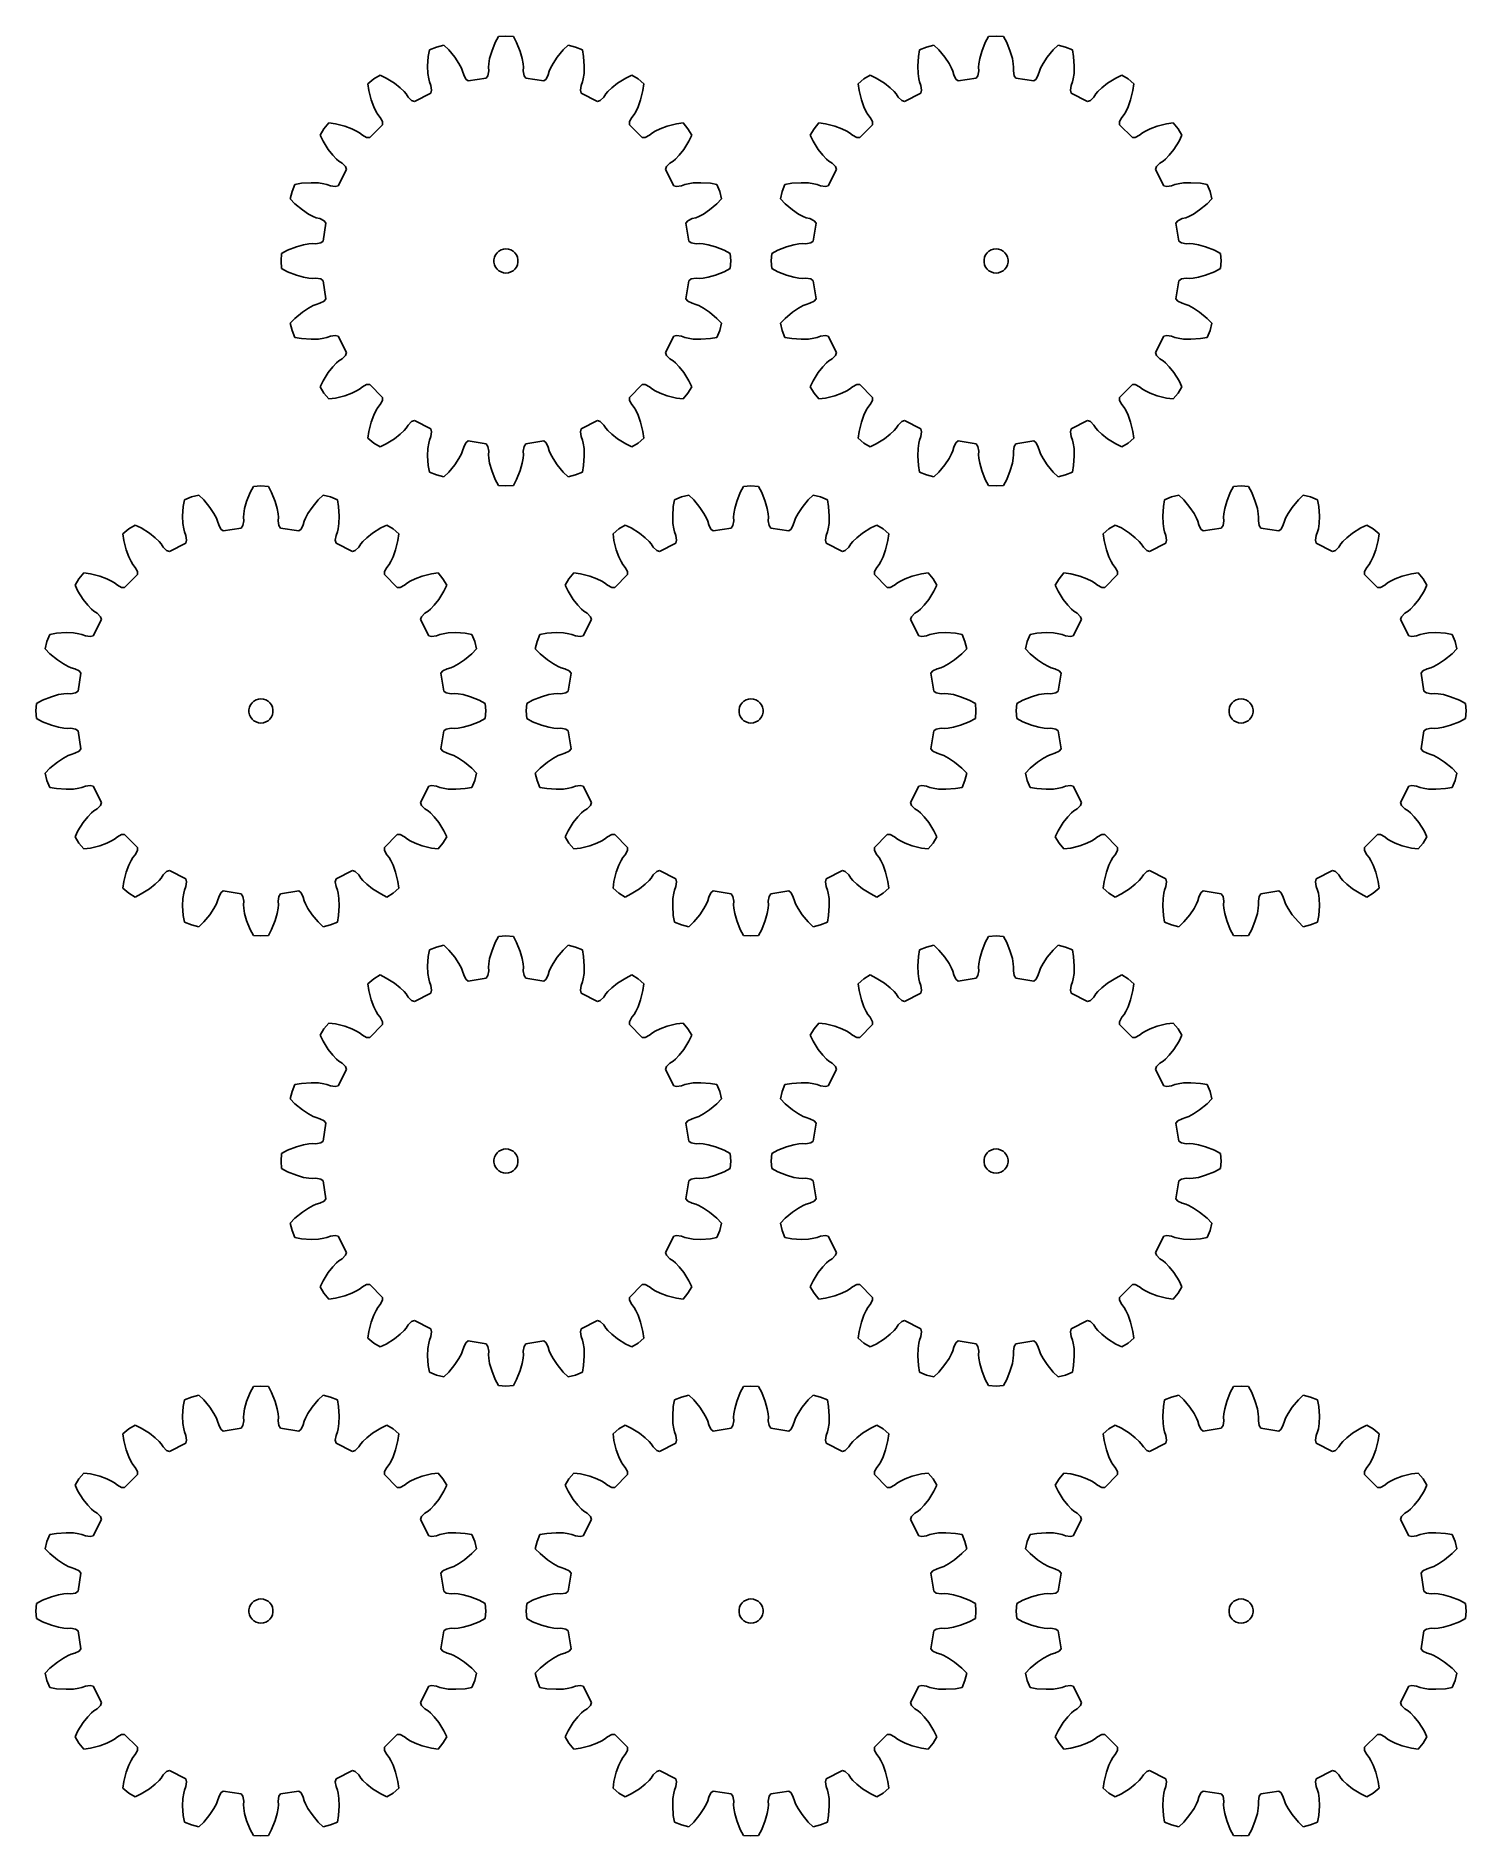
# Model space of a CAD drawing. Extents: x 0 to 178, y 0 to 224.
import ezdxf

# ---------------------------------------------------------------- set-up
doc = ezdxf.new("R2010")
doc.units = 0

msp = doc.modelspace()

# ---------------------------------------------------------------- linework, layer by layer
for p, q in [((58.52, 224.09), (57.59, 224.02)), ((59.46, 224.02), (58.52, 224.09)), ((119.55, 224.09), (118.61, 224.02)), ((120.48, 224.02), (119.55, 224.09)), ((49, 222.36), (48.85, 221.53)), ((49.87, 222.72), (49, 222.36)), ((50.78, 222.94), (49.87, 222.72)), ((51.39, 222.35), (50.78, 222.94)), ((52.15, 221.44), (51.39, 222.35)), ((56.75, 222.16), (56.49, 221.27)), ((57.19, 223.27), (56.75, 222.16)), ((57.59, 224.02), (57.19, 223.27)), ((59.85, 223.27), (59.46, 224.02)), ((60.3, 222.16), (59.85, 223.27)), ((60.55, 221.27), (60.3, 222.16)), ((65.66, 222.35), (64.89, 221.44)), ((66.27, 222.94), (65.66, 222.35)), ((67.18, 222.72), (66.27, 222.94)), ((68.05, 222.36), (67.18, 222.72)), ((68.19, 221.53), (68.05, 222.36)), ((110.02, 222.36), (109.88, 221.53)), ((110.89, 222.72), (110.02, 222.36)), ((111.8, 222.94), (110.89, 222.72)), ((112.41, 222.35), (111.8, 222.94)), ((113.17, 221.44), (112.41, 222.35)), ((117.77, 222.16), (117.52, 221.27)), ((118.21, 223.27), (117.77, 222.16)), ((118.61, 224.02), (118.21, 223.27)), ((120.88, 223.27), (120.48, 224.02)), ((121.32, 222.16), (120.88, 223.27)), ((121.58, 221.27), (121.32, 222.16)), ((126.68, 222.35), (125.92, 221.44)), ((127.29, 222.94), (126.68, 222.35)), ((128.2, 222.72), (127.29, 222.94)), ((129.07, 222.36), (128.2, 222.72)), ((129.21, 221.53), (129.07, 222.36)), ((48.85, 221.53), (48.77, 220.34)), ((48.77, 220.34), (48.81, 219.41)), ((52.67, 220.67), (52.15, 221.44)), ((52.98, 220.08), (52.67, 220.67)), ((53.13, 219.71), (52.98, 220.08)), ((53.26, 219.25), (53.13, 219.71)), ((56.37, 219.75), (56.28, 219.15)), ((56.38, 220.62), (56.35, 220.22)), ((56.35, 220.22), (56.37, 219.75)), ((56.49, 221.27), (56.38, 220.62)), ((60.67, 220.62), (60.55, 221.27)), ((60.69, 220.22), (60.67, 220.62)), ((60.68, 219.75), (60.69, 220.22)), ((60.77, 219.15), (60.68, 219.75)), ((63.92, 219.71), (63.79, 219.25)), ((64.07, 220.08), (63.92, 219.71)), ((64.38, 220.67), (64.07, 220.08)), ((64.89, 221.44), (64.38, 220.67)), ((68.27, 220.34), (68.19, 221.53)), ((68.24, 219.41), (68.27, 220.34)), ((109.88, 221.53), (109.8, 220.34)), ((109.8, 220.34), (109.83, 219.41)), ((113.69, 220.67), (113.17, 221.44)), ((114, 220.08), (113.69, 220.67)), ((114.15, 219.71), (114, 220.08)), ((114.28, 219.25), (114.15, 219.71)), ((117.39, 219.75), (117.3, 219.15)), ((117.4, 220.62), (117.37, 220.22)), ((117.37, 220.22), (117.39, 219.75)), ((117.52, 221.27), (117.4, 220.62)), ((121.69, 220.62), (121.58, 221.27)), ((121.72, 220.22), (121.69, 220.62)), ((121.7, 219.75), (121.72, 220.22)), ((121.79, 219.15), (121.7, 219.75)), ((124.94, 219.71), (124.81, 219.25)), ((125.09, 220.08), (124.94, 219.71)), ((125.4, 220.67), (125.09, 220.08)), ((125.92, 221.44), (125.4, 220.67)), ((129.29, 220.34), (129.21, 221.53)), ((129.26, 219.41), (129.29, 220.34)), ((42.06, 218.74), (41.34, 218.13)), ((41.34, 218.13), (41.46, 217.29)), ((42.86, 219.23), (42.06, 218.74)), ((43.62, 218.86), (42.86, 219.23)), ((44.63, 218.23), (43.62, 218.86)), ((45.36, 217.65), (44.63, 218.23)), ((45.83, 217.19), (45.36, 217.65)), ((48.81, 219.41), (48.9, 218.75)), ((48.9, 218.75), (49, 218.37)), ((49, 218.37), (49.16, 217.92)), ((49.16, 217.92), (49.26, 217.33)), ((53.53, 218.72), (53.26, 219.25)), ((53.82, 218.49), (53.53, 218.72)), ((56.07, 218.84), (53.82, 218.49)), ((56.28, 219.15), (56.07, 218.84)), ((60.98, 218.84), (60.77, 219.15)), ((63.22, 218.49), (60.98, 218.84)), ((63.52, 218.72), (63.22, 218.49)), ((63.79, 219.25), (63.52, 218.72)), ((67.79, 217.33), (67.88, 217.92)), ((67.88, 217.92), (68.05, 218.37)), ((68.05, 218.37), (68.14, 218.75)), ((68.14, 218.75), (68.24, 219.41)), ((71.69, 217.65), (71.21, 217.19)), ((72.42, 218.23), (71.69, 217.65)), ((73.43, 218.86), (72.42, 218.23)), ((74.19, 219.23), (73.43, 218.86)), ((74.99, 218.74), (74.19, 219.23)), ((75.7, 218.13), (74.99, 218.74)), ((75.58, 217.29), (75.7, 218.13)), ((103.08, 218.74), (102.37, 218.13)), ((102.37, 218.13), (102.49, 217.29)), ((103.88, 219.23), (103.08, 218.74)), ((104.64, 218.86), (103.88, 219.23)), ((105.65, 218.23), (104.64, 218.86)), ((106.38, 217.65), (105.65, 218.23)), ((106.86, 217.19), (106.38, 217.65)), ((109.83, 219.41), (109.92, 218.75)), ((109.92, 218.75), (110.02, 218.37)), ((110.02, 218.37), (110.18, 217.92)), ((110.18, 217.92), (110.28, 217.33)), ((114.55, 218.72), (114.28, 219.25)), ((114.84, 218.49), (114.55, 218.72)), ((117.09, 218.84), (114.84, 218.49)), ((117.3, 219.15), (117.09, 218.84)), ((122, 218.84), (121.79, 219.15)), ((124.25, 218.49), (122, 218.84)), ((124.54, 218.72), (124.25, 218.49)), ((124.81, 219.25), (124.54, 218.72)), ((128.81, 217.33), (128.91, 217.92)), ((128.91, 217.92), (129.07, 218.37)), ((129.07, 218.37), (129.17, 218.75)), ((129.17, 218.75), (129.26, 219.41)), ((132.71, 217.65), (132.23, 217.19)), ((133.44, 218.23), (132.71, 217.65)), ((134.45, 218.86), (133.44, 218.23)), ((135.21, 219.23), (134.45, 218.86)), ((136.01, 218.74), (135.21, 219.23)), ((136.72, 218.13), (136.01, 218.74)), ((136.6, 217.29), (136.72, 218.13)), ((41.46, 217.29), (41.75, 216.14)), ((41.75, 216.14), (42.07, 215.27)), ((42.07, 215.27), (42.36, 214.67)), ((46.09, 216.89), (45.83, 217.19)), ((46.35, 216.49), (46.09, 216.89)), ((46.77, 216.06), (46.35, 216.49)), ((47.13, 215.94), (46.77, 216.06)), ((49.16, 216.97), (47.13, 215.94)), ((49.26, 217.33), (49.16, 216.97)), ((67.89, 216.97), (67.79, 217.33)), ((69.92, 215.94), (67.89, 216.97)), ((70.27, 216.06), (69.92, 215.94)), ((70.69, 216.49), (70.27, 216.06)), ((70.96, 216.89), (70.69, 216.49)), ((71.21, 217.19), (70.96, 216.89)), ((74.68, 214.67), (74.97, 215.27)), ((74.97, 215.27), (75.29, 216.14)), ((75.29, 216.14), (75.58, 217.29)), ((102.49, 217.29), (102.78, 216.14)), ((102.78, 216.14), (103.1, 215.27)), ((103.1, 215.27), (103.39, 214.67)), ((107.11, 216.89), (106.86, 217.19)), ((107.37, 216.49), (107.11, 216.89)), ((107.8, 216.06), (107.37, 216.49)), ((108.15, 215.94), (107.8, 216.06)), ((110.18, 216.97), (108.15, 215.94)), ((110.28, 217.33), (110.18, 216.97)), ((128.91, 216.97), (128.81, 217.33)), ((130.94, 215.94), (128.91, 216.97)), ((131.29, 216.06), (130.94, 215.94)), ((131.72, 216.49), (131.29, 216.06)), ((131.98, 216.89), (131.72, 216.49)), ((132.23, 217.19), (131.98, 216.89)), ((135.7, 214.67), (135.99, 215.27)), ((135.99, 215.27), (136.31, 216.14)), ((136.31, 216.14), (136.6, 217.29)), ((36.47, 213.26), (35.86, 212.54)), ((37.31, 213.14), (36.47, 213.26)), ((38.46, 212.85), (37.31, 213.14)), ((43.16, 213.05), (41.55, 211.44)), ((42.36, 214.67), (42.58, 214.33)), ((42.58, 214.33), (42.87, 213.96)), ((42.87, 213.96), (43.15, 213.43)), ((43.15, 213.43), (43.16, 213.05)), ((73.89, 213.05), (73.9, 213.43)), ((75.5, 211.44), (73.89, 213.05)), ((73.9, 213.43), (74.18, 213.96)), ((74.18, 213.96), (74.47, 214.33)), ((74.47, 214.33), (74.68, 214.67)), ((79.74, 213.14), (78.58, 212.85)), ((80.57, 213.26), (79.74, 213.14)), ((81.18, 212.54), (80.57, 213.26)), ((97.49, 213.26), (96.88, 212.54)), ((98.33, 213.14), (97.49, 213.26)), ((99.49, 212.85), (98.33, 213.14)), ((104.18, 213.05), (102.57, 211.44)), ((103.39, 214.67), (103.6, 214.33)), ((103.6, 214.33), (103.89, 213.96)), ((103.89, 213.96), (104.17, 213.43)), ((104.17, 213.43), (104.18, 213.05)), ((134.91, 213.05), (134.92, 213.43)), ((136.52, 211.44), (134.91, 213.05)), ((134.92, 213.43), (135.2, 213.96)), ((135.2, 213.96), (135.49, 214.33)), ((135.49, 214.33), (135.7, 214.67)), ((140.76, 213.14), (139.6, 212.85)), ((141.6, 213.26), (140.76, 213.14)), ((142.21, 212.54), (141.6, 213.26)), ((35.86, 212.54), (35.37, 211.74)), ((35.37, 211.74), (35.74, 210.98)), ((35.74, 210.98), (36.38, 209.97)), ((39.33, 212.53), (38.46, 212.85)), ((39.93, 212.24), (39.33, 212.53)), ((40.27, 212.03), (39.93, 212.24)), ((40.64, 211.73), (40.27, 212.03)), ((41.17, 211.46), (40.64, 211.73)), ((41.55, 211.44), (41.17, 211.46)), ((75.87, 211.46), (75.5, 211.44)), ((76.41, 211.73), (75.87, 211.46)), ((76.78, 212.03), (76.41, 211.73)), ((77.12, 212.24), (76.78, 212.03)), ((77.71, 212.53), (77.12, 212.24)), ((78.58, 212.85), (77.71, 212.53)), ((80.67, 209.97), (81.3, 210.98)), ((81.67, 211.74), (81.18, 212.54)), ((81.3, 210.98), (81.67, 211.74)), ((96.88, 212.54), (96.39, 211.74)), ((96.39, 211.74), (96.77, 210.98)), ((96.77, 210.98), (97.4, 209.97)), ((100.36, 212.53), (99.49, 212.85)), ((100.95, 212.24), (100.36, 212.53)), ((101.29, 212.03), (100.95, 212.24)), ((101.66, 211.73), (101.29, 212.03)), ((102.2, 211.46), (101.66, 211.73)), ((102.57, 211.44), (102.2, 211.46)), ((136.89, 211.46), (136.52, 211.44)), ((137.43, 211.73), (136.89, 211.46)), ((137.8, 212.03), (137.43, 211.73)), ((138.14, 212.24), (137.8, 212.03)), ((138.73, 212.53), (138.14, 212.24)), ((139.6, 212.85), (138.73, 212.53)), ((141.69, 209.97), (142.33, 210.98)), ((142.7, 211.74), (142.21, 212.54)), ((142.33, 210.98), (142.7, 211.74)), ((36.38, 209.97), (36.95, 209.24)), ((36.95, 209.24), (37.41, 208.77)), ((37.41, 208.77), (37.72, 208.51)), ((37.72, 208.51), (38.11, 208.25)), ((78.94, 208.25), (79.33, 208.51)), ((79.33, 208.51), (79.64, 208.77)), ((79.64, 208.77), (80.1, 209.24)), ((80.1, 209.24), (80.67, 209.97)), ((97.4, 209.97), (97.97, 209.24)), ((97.97, 209.24), (98.43, 208.77)), ((98.43, 208.77), (98.74, 208.51)), ((98.74, 208.51), (99.13, 208.25)), ((139.96, 208.25), (140.35, 208.51)), ((140.35, 208.51), (140.66, 208.77)), ((140.66, 208.77), (141.12, 209.24)), ((141.12, 209.24), (141.69, 209.97)), ((38.66, 207.48), (37.63, 205.45)), ((38.11, 208.25), (38.54, 207.83)), ((38.54, 207.83), (38.66, 207.48)), ((78.38, 207.48), (78.51, 207.83)), ((79.42, 205.45), (78.38, 207.48)), ((78.51, 207.83), (78.94, 208.25)), ((99.69, 207.48), (98.65, 205.45)), ((99.13, 208.25), (99.56, 207.83)), ((99.56, 207.83), (99.69, 207.48)), ((139.4, 207.48), (139.53, 207.83)), ((140.44, 205.45), (139.4, 207.48)), ((139.53, 207.83), (139.96, 208.25)), ((31.88, 204.73), (31.66, 203.82)), ((32.24, 205.6), (31.88, 204.73)), ((33.08, 205.75), (32.24, 205.6)), ((34.26, 205.83), (33.08, 205.75)), ((35.19, 205.79), (34.26, 205.83)), ((35.85, 205.7), (35.19, 205.79)), ((36.23, 205.6), (35.85, 205.7)), ((36.68, 205.44), (36.23, 205.6)), ((37.27, 205.34), (36.68, 205.44)), ((37.63, 205.45), (37.27, 205.34)), ((79.77, 205.34), (79.42, 205.45)), ((80.37, 205.44), (79.77, 205.34)), ((80.81, 205.6), (80.37, 205.44)), ((81.2, 205.7), (80.81, 205.6)), ((81.85, 205.79), (81.2, 205.7)), ((82.78, 205.83), (81.85, 205.79)), ((83.97, 205.75), (82.78, 205.83)), ((84.8, 205.6), (83.97, 205.75)), ((85.16, 204.73), (84.8, 205.6)), ((85.38, 203.82), (85.16, 204.73)), ((92.9, 204.73), (92.69, 203.82)), ((93.26, 205.6), (92.9, 204.73)), ((94.1, 205.75), (93.26, 205.6)), ((95.29, 205.83), (94.1, 205.75)), ((96.21, 205.79), (95.29, 205.83)), ((96.87, 205.7), (96.21, 205.79)), ((97.26, 205.6), (96.87, 205.7)), ((97.7, 205.44), (97.26, 205.6)), ((98.29, 205.34), (97.7, 205.44)), ((98.65, 205.45), (98.29, 205.34)), ((140.8, 205.34), (140.44, 205.45)), ((141.39, 205.44), (140.8, 205.34)), ((141.83, 205.6), (141.39, 205.44)), ((142.22, 205.7), (141.83, 205.6)), ((142.88, 205.79), (142.22, 205.7)), ((143.8, 205.83), (142.88, 205.79)), ((144.99, 205.75), (143.8, 205.83)), ((145.83, 205.6), (144.99, 205.75)), ((146.19, 204.73), (145.83, 205.6)), ((146.4, 203.82), (146.19, 204.73)), ((31.66, 203.82), (32.25, 203.21)), ((32.25, 203.21), (33.17, 202.45)), ((33.17, 202.45), (33.94, 201.93)), ((33.94, 201.93), (34.52, 201.62)), ((82.52, 201.62), (83.11, 201.93)), ((83.11, 201.93), (83.88, 202.45)), ((83.88, 202.45), (84.79, 203.21)), ((84.79, 203.21), (85.38, 203.82)), ((92.69, 203.82), (93.27, 203.21)), ((93.27, 203.21), (94.19, 202.45)), ((94.19, 202.45), (94.96, 201.93)), ((94.96, 201.93), (95.54, 201.62)), ((143.55, 201.62), (144.13, 201.93)), ((144.13, 201.93), (144.9, 202.45)), ((144.9, 202.45), (145.82, 203.21)), ((145.82, 203.21), (146.4, 203.82)), ((34.52, 201.62), (34.89, 201.47)), ((34.89, 201.47), (35.35, 201.35)), ((35.35, 201.35), (35.88, 201.08)), ((36.11, 200.78), (35.76, 198.53)), ((35.88, 201.08), (36.11, 200.78)), ((80.93, 200.78), (81.16, 201.08)), ((81.29, 198.53), (80.93, 200.78)), ((81.16, 201.08), (81.7, 201.35)), ((81.7, 201.35), (82.15, 201.47)), ((82.15, 201.47), (82.52, 201.62)), ((95.54, 201.62), (95.91, 201.47)), ((95.91, 201.47), (96.37, 201.35)), ((96.37, 201.35), (96.91, 201.08)), ((97.14, 200.78), (96.78, 198.53)), ((96.91, 201.08), (97.14, 200.78)), ((141.95, 200.78), (142.18, 201.08)), ((142.31, 198.53), (141.95, 200.78)), ((142.18, 201.08), (142.72, 201.35)), ((142.72, 201.35), (143.18, 201.47)), ((143.18, 201.47), (143.55, 201.62)), ((31.33, 197.41), (30.58, 197.02)), ((32.44, 197.86), (31.33, 197.41)), ((33.33, 198.11), (32.44, 197.86)), ((33.98, 198.22), (33.33, 198.11)), ((34.38, 198.25), (33.98, 198.22)), ((34.85, 198.23), (34.38, 198.25)), ((35.45, 198.32), (34.85, 198.23)), ((35.76, 198.53), (35.45, 198.32)), ((57.41, 197.08), (57.64, 197.29)), ((57.64, 197.29), (57.91, 197.45)), ((57.91, 197.45), (58.21, 197.55)), ((58.21, 197.55), (58.52, 197.58)), ((58.52, 197.58), (58.83, 197.55)), ((58.83, 197.55), (59.13, 197.45)), ((59.13, 197.45), (59.4, 197.29)), ((59.4, 197.29), (59.64, 197.08)), ((81.6, 198.32), (81.29, 198.53)), ((82.19, 198.23), (81.6, 198.32)), ((82.66, 198.25), (82.19, 198.23)), ((83.06, 198.22), (82.66, 198.25)), ((83.71, 198.11), (83.06, 198.22)), ((84.61, 197.86), (83.71, 198.11)), ((85.71, 197.41), (84.61, 197.86)), ((86.46, 197.02), (85.71, 197.41)), ((92.36, 197.41), (91.61, 197.02)), ((93.46, 197.86), (92.36, 197.41)), ((94.35, 198.11), (93.46, 197.86)), ((95.01, 198.22), (94.35, 198.11)), ((95.4, 198.25), (95.01, 198.22)), ((95.88, 198.23), (95.4, 198.25)), ((96.47, 198.32), (95.88, 198.23)), ((96.78, 198.53), (96.47, 198.32)), ((118.43, 197.08), (118.66, 197.29)), ((118.66, 197.29), (118.93, 197.45)), ((118.93, 197.45), (119.23, 197.55)), ((119.23, 197.55), (119.55, 197.58)), ((119.55, 197.58), (119.86, 197.55)), ((119.86, 197.55), (120.16, 197.45)), ((120.16, 197.45), (120.43, 197.29)), ((120.43, 197.29), (120.66, 197.08)), ((142.62, 198.32), (142.31, 198.53)), ((143.21, 198.23), (142.62, 198.32)), ((143.69, 198.25), (143.21, 198.23)), ((144.08, 198.22), (143.69, 198.25)), ((144.74, 198.11), (144.08, 198.22)), ((145.63, 197.86), (144.74, 198.11)), ((146.73, 197.41), (145.63, 197.86)), ((147.48, 197.02), (146.73, 197.41)), ((30.58, 197.02), (30.51, 196.08)), ((30.51, 196.08), (30.58, 195.14)), ((30.58, 195.14), (31.33, 194.75)), ((57.03, 196.24), (57.1, 196.54)), ((57.03, 195.92), (57.03, 196.24)), ((57.1, 195.62), (57.03, 195.92)), ((57.1, 196.54), (57.22, 196.83)), ((57.22, 195.33), (57.1, 195.62)), ((57.22, 196.83), (57.41, 197.08)), ((57.41, 195.08), (57.22, 195.33)), ((57.64, 194.87), (57.41, 195.08)), ((59.64, 195.08), (59.4, 194.87)), ((59.64, 197.08), (59.82, 196.83)), ((59.82, 195.33), (59.64, 195.08)), ((59.82, 196.83), (59.95, 196.54)), ((59.95, 195.62), (59.82, 195.33)), ((59.95, 196.54), (60.01, 196.24)), ((60.01, 195.92), (59.95, 195.62)), ((60.01, 196.24), (60.01, 195.92)), ((85.71, 194.75), (86.46, 195.14)), ((86.53, 196.08), (86.46, 197.02)), ((86.46, 195.14), (86.53, 196.08)), ((91.61, 197.02), (91.53, 196.08)), ((91.53, 196.08), (91.61, 195.14)), ((91.61, 195.14), (92.36, 194.75)), ((118.05, 196.24), (118.12, 196.54)), ((118.05, 195.92), (118.05, 196.24)), ((118.12, 195.62), (118.05, 195.92)), ((118.12, 196.54), (118.25, 196.83)), ((118.25, 195.33), (118.12, 195.62)), ((118.25, 196.83), (118.43, 197.08)), ((118.43, 195.08), (118.25, 195.33)), ((118.66, 194.87), (118.43, 195.08)), ((120.66, 195.08), (120.43, 194.87)), ((120.66, 197.08), (120.84, 196.83)), ((120.84, 195.33), (120.66, 195.08)), ((120.84, 196.83), (120.97, 196.54)), ((120.97, 195.62), (120.84, 195.33)), ((120.97, 196.54), (121.04, 196.24)), ((121.04, 195.92), (120.97, 195.62)), ((121.04, 196.24), (121.04, 195.92)), ((146.73, 194.75), (147.48, 195.14)), ((147.56, 196.08), (147.48, 197.02)), ((147.48, 195.14), (147.56, 196.08)), ((31.33, 194.75), (32.44, 194.3)), ((32.44, 194.3), (33.33, 194.05)), ((33.33, 194.05), (33.98, 193.94)), ((33.98, 193.94), (34.38, 193.91)), ((34.38, 193.91), (34.85, 193.93)), ((34.85, 193.93), (35.45, 193.84)), ((35.45, 193.84), (35.76, 193.63)), ((35.76, 193.63), (36.11, 191.38)), ((57.91, 194.71), (57.64, 194.87)), ((58.21, 194.61), (57.91, 194.71)), ((58.52, 194.58), (58.21, 194.61)), ((58.83, 194.61), (58.52, 194.58)), ((59.13, 194.71), (58.83, 194.61)), ((59.4, 194.87), (59.13, 194.71)), ((80.93, 191.38), (81.29, 193.63)), ((81.29, 193.63), (81.6, 193.84)), ((81.6, 193.84), (82.19, 193.93)), ((82.19, 193.93), (82.66, 193.91)), ((82.66, 193.91), (83.06, 193.94)), ((83.06, 193.94), (83.71, 194.05)), ((83.71, 194.05), (84.61, 194.3)), ((84.61, 194.3), (85.71, 194.75)), ((92.36, 194.75), (93.46, 194.3)), ((93.46, 194.3), (94.35, 194.05)), ((94.35, 194.05), (95.01, 193.94)), ((95.01, 193.94), (95.4, 193.91)), ((95.4, 193.91), (95.88, 193.93)), ((95.88, 193.93), (96.47, 193.84)), ((96.47, 193.84), (96.78, 193.63)), ((96.78, 193.63), (97.14, 191.38)), ((118.93, 194.71), (118.66, 194.87)), ((119.23, 194.61), (118.93, 194.71)), ((119.55, 194.58), (119.23, 194.61)), ((119.86, 194.61), (119.55, 194.58)), ((120.16, 194.71), (119.86, 194.61)), ((120.43, 194.87), (120.16, 194.71)), ((141.95, 191.38), (142.31, 193.63)), ((142.31, 193.63), (142.62, 193.84)), ((142.62, 193.84), (143.21, 193.93)), ((143.21, 193.93), (143.69, 193.91)), ((143.69, 193.91), (144.08, 193.94)), ((144.08, 193.94), (144.74, 194.05)), ((144.74, 194.05), (145.63, 194.3)), ((145.63, 194.3), (146.73, 194.75)), ((34.52, 190.53), (33.94, 190.22)), ((34.89, 190.68), (34.52, 190.53)), ((35.35, 190.81), (34.89, 190.68)), ((35.88, 191.08), (35.35, 190.81)), ((36.11, 191.38), (35.88, 191.08)), ((81.16, 191.08), (80.93, 191.38)), ((81.7, 190.81), (81.16, 191.08)), ((82.15, 190.68), (81.7, 190.81)), ((82.52, 190.53), (82.15, 190.68)), ((83.11, 190.22), (82.52, 190.53)), ((95.54, 190.53), (94.96, 190.22)), ((95.91, 190.68), (95.54, 190.53)), ((96.37, 190.81), (95.91, 190.68)), ((96.91, 191.08), (96.37, 190.81)), ((97.14, 191.38), (96.91, 191.08)), ((142.18, 191.08), (141.95, 191.38)), ((142.72, 190.81), (142.18, 191.08)), ((143.18, 190.68), (142.72, 190.81)), ((143.55, 190.53), (143.18, 190.68)), ((144.13, 190.22), (143.55, 190.53)), ((32.25, 188.94), (31.66, 188.34)), ((31.66, 188.34), (31.88, 187.42)), ((33.17, 189.71), (32.25, 188.94)), ((33.94, 190.22), (33.17, 189.71)), ((83.88, 189.71), (83.11, 190.22)), ((84.79, 188.94), (83.88, 189.71)), ((85.38, 188.34), (84.79, 188.94)), ((85.16, 187.42), (85.38, 188.34)), ((93.27, 188.94), (92.69, 188.34)), ((92.69, 188.34), (92.9, 187.42)), ((94.19, 189.71), (93.27, 188.94)), ((94.96, 190.22), (94.19, 189.71)), ((144.9, 189.71), (144.13, 190.22)), ((145.82, 188.94), (144.9, 189.71)), ((146.4, 188.34), (145.82, 188.94)), ((146.19, 187.42), (146.4, 188.34)), ((31.88, 187.42), (32.24, 186.56)), ((32.24, 186.56), (33.08, 186.41)), ((33.08, 186.41), (34.26, 186.33)), ((34.26, 186.33), (35.19, 186.36)), ((35.19, 186.36), (35.85, 186.46)), ((35.85, 186.46), (36.23, 186.55)), ((36.23, 186.55), (36.68, 186.72)), ((36.68, 186.72), (37.27, 186.82)), ((37.27, 186.82), (37.63, 186.71)), ((37.63, 186.71), (38.66, 184.68)), ((78.38, 184.68), (79.42, 186.71)), ((79.42, 186.71), (79.77, 186.82)), ((79.77, 186.82), (80.37, 186.72)), ((80.37, 186.72), (80.81, 186.55)), ((80.81, 186.55), (81.2, 186.46)), ((81.2, 186.46), (81.85, 186.36)), ((81.85, 186.36), (82.78, 186.33)), ((82.78, 186.33), (83.97, 186.41)), ((83.97, 186.41), (84.8, 186.56)), ((84.8, 186.56), (85.16, 187.42)), ((92.9, 187.42), (93.26, 186.56)), ((93.26, 186.56), (94.1, 186.41)), ((94.1, 186.41), (95.29, 186.33)), ((95.29, 186.33), (96.21, 186.36)), ((96.21, 186.36), (96.87, 186.46)), ((96.87, 186.46), (97.26, 186.55)), ((97.26, 186.55), (97.7, 186.72)), ((97.7, 186.72), (98.29, 186.82)), ((98.29, 186.82), (98.65, 186.71)), ((98.65, 186.71), (99.69, 184.68)), ((139.4, 184.68), (140.44, 186.71)), ((140.44, 186.71), (140.8, 186.82)), ((140.8, 186.82), (141.39, 186.72)), ((141.39, 186.72), (141.83, 186.55)), ((141.83, 186.55), (142.22, 186.46)), ((142.22, 186.46), (142.88, 186.36)), ((142.88, 186.36), (143.8, 186.33)), ((143.8, 186.33), (144.99, 186.41)), ((144.99, 186.41), (145.83, 186.56)), ((145.83, 186.56), (146.19, 187.42)), ((38.11, 183.91), (37.72, 183.64)), ((38.54, 184.33), (38.11, 183.91)), ((38.66, 184.68), (38.54, 184.33)), ((78.51, 184.33), (78.38, 184.68)), ((78.94, 183.91), (78.51, 184.33)), ((79.33, 183.64), (78.94, 183.91)), ((99.13, 183.91), (98.74, 183.64)), ((99.56, 184.33), (99.13, 183.91)), ((99.69, 184.68), (99.56, 184.33)), ((139.53, 184.33), (139.4, 184.68)), ((139.96, 183.91), (139.53, 184.33)), ((140.35, 183.64), (139.96, 183.91)), ((36.38, 182.18), (35.74, 181.17)), ((36.95, 182.91), (36.38, 182.18)), ((37.41, 183.39), (36.95, 182.91)), ((37.72, 183.64), (37.41, 183.39)), ((79.64, 183.39), (79.33, 183.64)), ((80.1, 182.91), (79.64, 183.39)), ((80.67, 182.18), (80.1, 182.91)), ((81.3, 181.17), (80.67, 182.18)), ((97.4, 182.18), (96.77, 181.17)), ((97.97, 182.91), (97.4, 182.18)), ((98.43, 183.39), (97.97, 182.91)), ((98.74, 183.64), (98.43, 183.39)), ((140.66, 183.39), (140.35, 183.64)), ((141.12, 182.91), (140.66, 183.39)), ((141.69, 182.18), (141.12, 182.91)), ((142.33, 181.17), (141.69, 182.18)), ((35.74, 181.17), (35.37, 180.42)), ((35.37, 180.42), (35.86, 179.61)), ((35.86, 179.61), (36.47, 178.9)), ((37.31, 179.02), (38.46, 179.31)), ((38.46, 179.31), (39.33, 179.63)), ((39.33, 179.63), (39.93, 179.92)), ((39.93, 179.92), (40.27, 180.13)), ((40.27, 180.13), (40.64, 180.42)), ((40.64, 180.42), (41.17, 180.7)), ((41.17, 180.7), (41.55, 180.71)), ((41.55, 180.71), (43.16, 179.1)), ((73.89, 179.1), (75.5, 180.71)), ((75.5, 180.71), (75.87, 180.7)), ((75.87, 180.7), (76.41, 180.42)), ((76.41, 180.42), (76.78, 180.13)), ((76.78, 180.13), (77.12, 179.92)), ((77.12, 179.92), (77.71, 179.63)), ((77.71, 179.63), (78.58, 179.31)), ((78.58, 179.31), (79.74, 179.02)), ((80.57, 178.9), (81.18, 179.61)), ((81.18, 179.61), (81.67, 180.42)), ((81.67, 180.42), (81.3, 181.17)), ((96.77, 181.17), (96.39, 180.42)), ((96.39, 180.42), (96.88, 179.61)), ((96.88, 179.61), (97.49, 178.9)), ((98.33, 179.02), (99.49, 179.31)), ((99.49, 179.31), (100.36, 179.63)), ((100.36, 179.63), (100.95, 179.92)), ((100.95, 179.92), (101.29, 180.13)), ((101.29, 180.13), (101.66, 180.42)), ((101.66, 180.42), (102.2, 180.7)), ((102.2, 180.7), (102.57, 180.71)), ((102.57, 180.71), (104.18, 179.1)), ((134.91, 179.1), (136.52, 180.71)), ((136.52, 180.71), (136.89, 180.7)), ((136.89, 180.7), (137.43, 180.42)), ((137.43, 180.42), (137.8, 180.13)), ((137.8, 180.13), (138.14, 179.92)), ((138.14, 179.92), (138.73, 179.63)), ((138.73, 179.63), (139.6, 179.31)), ((139.6, 179.31), (140.76, 179.02)), ((141.6, 178.9), (142.21, 179.61)), ((142.21, 179.61), (142.7, 180.42)), ((142.7, 180.42), (142.33, 181.17)), ((36.47, 178.9), (37.31, 179.02)), ((42.36, 177.49), (42.07, 176.89)), ((42.58, 177.82), (42.36, 177.49)), ((42.87, 178.2), (42.58, 177.82)), ((43.15, 178.73), (42.87, 178.2)), ((43.16, 179.1), (43.15, 178.73)), ((73.9, 178.73), (73.89, 179.1)), ((74.18, 178.2), (73.9, 178.73)), ((74.47, 177.82), (74.18, 178.2)), ((74.68, 177.49), (74.47, 177.82)), ((74.97, 176.89), (74.68, 177.49)), ((79.74, 179.02), (80.57, 178.9)), ((97.49, 178.9), (98.33, 179.02)), ((103.39, 177.49), (103.1, 176.89)), ((103.6, 177.82), (103.39, 177.49)), ((103.89, 178.2), (103.6, 177.82)), ((104.17, 178.73), (103.89, 178.2)), ((104.18, 179.1), (104.17, 178.73)), ((134.92, 178.73), (134.91, 179.1)), ((135.2, 178.2), (134.92, 178.73)), ((135.49, 177.82), (135.2, 178.2)), ((135.7, 177.49), (135.49, 177.82)), ((135.99, 176.89), (135.7, 177.49)), ((140.76, 179.02), (141.6, 178.9)), ((41.46, 174.86), (41.34, 174.03)), ((41.75, 176.02), (41.46, 174.86)), ((42.07, 176.89), (41.75, 176.02)), ((45.36, 174.5), (45.83, 174.97)), ((45.83, 174.97), (46.09, 175.27)), ((46.09, 175.27), (46.35, 175.66)), ((46.35, 175.66), (46.77, 176.09)), ((46.77, 176.09), (47.13, 176.22)), ((47.13, 176.22), (49.16, 175.19)), ((49.16, 175.19), (49.26, 174.83)), ((49.26, 174.83), (49.16, 174.23)), ((67.79, 174.83), (67.89, 175.19)), ((67.88, 174.23), (67.79, 174.83)), ((67.89, 175.19), (69.92, 176.22)), ((69.92, 176.22), (70.27, 176.09)), ((70.27, 176.09), (70.69, 175.66)), ((70.69, 175.66), (70.96, 175.27)), ((70.96, 175.27), (71.21, 174.97)), ((71.21, 174.97), (71.69, 174.5)), ((75.29, 176.02), (74.97, 176.89)), ((75.58, 174.86), (75.29, 176.02)), ((75.7, 174.03), (75.58, 174.86)), ((102.49, 174.86), (102.37, 174.03)), ((102.78, 176.02), (102.49, 174.86)), ((103.1, 176.89), (102.78, 176.02)), ((106.38, 174.5), (106.86, 174.97)), ((106.86, 174.97), (107.11, 175.27)), ((107.11, 175.27), (107.37, 175.66)), ((107.37, 175.66), (107.8, 176.09)), ((107.8, 176.09), (108.15, 176.22)), ((108.15, 176.22), (110.18, 175.19)), ((110.18, 175.19), (110.28, 174.83)), ((110.28, 174.83), (110.18, 174.23)), ((128.81, 174.83), (128.91, 175.19)), ((128.91, 174.23), (128.81, 174.83)), ((128.91, 175.19), (130.94, 176.22)), ((130.94, 176.22), (131.29, 176.09)), ((131.29, 176.09), (131.72, 175.66)), ((131.72, 175.66), (131.98, 175.27)), ((131.98, 175.27), (132.23, 174.97)), ((132.23, 174.97), (132.71, 174.5)), ((136.31, 176.02), (135.99, 176.89)), ((136.6, 174.86), (136.31, 176.02)), ((136.72, 174.03), (136.6, 174.86)), ((41.34, 174.03), (42.06, 173.42)), ((42.06, 173.42), (42.86, 172.93)), ((42.86, 172.93), (43.62, 173.3)), ((43.62, 173.3), (44.63, 173.93)), ((44.63, 173.93), (45.36, 174.5)), ((48.81, 172.75), (48.77, 171.82)), ((48.9, 173.4), (48.81, 172.75)), ((49, 173.79), (48.9, 173.4)), ((49.16, 174.23), (49, 173.79)), ((53.13, 172.45), (53.26, 172.9)), ((53.26, 172.9), (53.53, 173.44)), ((53.53, 173.44), (53.82, 173.67)), ((53.82, 173.67), (56.07, 173.31)), ((56.07, 173.31), (56.28, 173)), ((56.28, 173), (56.37, 172.41)), ((60.68, 172.41), (60.77, 173)), ((60.77, 173), (60.98, 173.31)), ((60.98, 173.31), (63.22, 173.67)), ((63.22, 173.67), (63.52, 173.44)), ((63.52, 173.44), (63.79, 172.9)), ((63.79, 172.9), (63.92, 172.45)), ((68.05, 173.79), (67.88, 174.23)), ((68.14, 173.4), (68.05, 173.79)), ((68.24, 172.75), (68.14, 173.4)), ((68.27, 171.82), (68.24, 172.75)), ((71.69, 174.5), (72.42, 173.93)), ((72.42, 173.93), (73.43, 173.3)), ((73.43, 173.3), (74.19, 172.93)), ((74.19, 172.93), (74.99, 173.42)), ((74.99, 173.42), (75.7, 174.03)), ((102.37, 174.03), (103.08, 173.42)), ((103.08, 173.42), (103.88, 172.93)), ((103.88, 172.93), (104.64, 173.3)), ((104.64, 173.3), (105.65, 173.93)), ((105.65, 173.93), (106.38, 174.5)), ((109.83, 172.75), (109.8, 171.82)), ((109.92, 173.4), (109.83, 172.75)), ((110.02, 173.79), (109.92, 173.4)), ((110.18, 174.23), (110.02, 173.79)), ((114.15, 172.45), (114.28, 172.9)), ((114.28, 172.9), (114.55, 173.44)), ((114.55, 173.44), (114.84, 173.67)), ((114.84, 173.67), (117.09, 173.31)), ((117.09, 173.31), (117.3, 173)), ((117.3, 173), (117.39, 172.41)), ((121.7, 172.41), (121.79, 173)), ((121.79, 173), (122, 173.31)), ((122, 173.31), (124.25, 173.67)), ((124.25, 173.67), (124.54, 173.44)), ((124.54, 173.44), (124.81, 172.9)), ((124.81, 172.9), (124.94, 172.45)), ((129.07, 173.79), (128.91, 174.23)), ((129.17, 173.4), (129.07, 173.79)), ((129.26, 172.75), (129.17, 173.4)), ((129.29, 171.82), (129.26, 172.75)), ((132.71, 174.5), (133.44, 173.93)), ((133.44, 173.93), (134.45, 173.3)), ((134.45, 173.3), (135.21, 172.93)), ((135.21, 172.93), (136.01, 173.42)), ((136.01, 173.42), (136.72, 174.03)), ((48.77, 171.82), (48.85, 170.63)), ((48.85, 170.63), (49, 169.8)), ((51.39, 169.81), (52.15, 170.72)), ((52.15, 170.72), (52.67, 171.49)), ((52.67, 171.49), (52.98, 172.08)), ((52.98, 172.08), (53.13, 172.45)), ((56.37, 172.41), (56.35, 171.94)), ((56.35, 171.94), (56.38, 171.54)), ((56.38, 171.54), (56.49, 170.89)), ((56.49, 170.89), (56.75, 169.99)), ((60.3, 169.99), (60.55, 170.89)), ((60.55, 170.89), (60.67, 171.54)), ((60.67, 171.54), (60.69, 171.94)), ((60.69, 171.94), (60.68, 172.41)), ((63.92, 172.45), (64.07, 172.08)), ((64.07, 172.08), (64.38, 171.49)), ((64.38, 171.49), (64.89, 170.72)), ((64.89, 170.72), (65.66, 169.81)), ((68.05, 169.8), (68.19, 170.63)), ((68.19, 170.63), (68.27, 171.82)), ((109.8, 171.82), (109.88, 170.63)), ((109.88, 170.63), (110.02, 169.8)), ((112.41, 169.81), (113.17, 170.72)), ((113.17, 170.72), (113.69, 171.49)), ((113.69, 171.49), (114, 172.08)), ((114, 172.08), (114.15, 172.45)), ((117.39, 172.41), (117.37, 171.94)), ((117.37, 171.94), (117.4, 171.54)), ((117.4, 171.54), (117.52, 170.89)), ((117.52, 170.89), (117.77, 169.99)), ((121.32, 169.99), (121.58, 170.89)), ((121.58, 170.89), (121.69, 171.54)), ((121.69, 171.54), (121.72, 171.94)), ((121.72, 171.94), (121.7, 172.41)), ((124.94, 172.45), (125.09, 172.08)), ((125.09, 172.08), (125.4, 171.49)), ((125.4, 171.49), (125.92, 170.72)), ((125.92, 170.72), (126.68, 169.81)), ((129.07, 169.8), (129.21, 170.63)), ((129.21, 170.63), (129.29, 171.82)), ((28.01, 168.07), (27.07, 167.99)), ((28.95, 167.99), (28.01, 168.07)), ((49, 169.8), (49.87, 169.44)), ((49.87, 169.44), (50.78, 169.22)), ((50.78, 169.22), (51.39, 169.81)), ((56.75, 169.99), (57.19, 168.89)), ((57.19, 168.89), (57.59, 168.14)), ((57.59, 168.14), (58.52, 168.07)), ((58.52, 168.07), (59.46, 168.14)), ((59.46, 168.14), (59.85, 168.89)), ((59.85, 168.89), (60.3, 169.99)), ((65.66, 169.81), (66.27, 169.22)), ((66.27, 169.22), (67.18, 169.44)), ((67.18, 169.44), (68.05, 169.8)), ((89.03, 168.07), (88.1, 167.99)), ((89.97, 167.99), (89.03, 168.07)), ((110.02, 169.8), (110.89, 169.44)), ((110.89, 169.44), (111.8, 169.22)), ((111.8, 169.22), (112.41, 169.81)), ((117.77, 169.99), (118.21, 168.89)), ((118.21, 168.89), (118.61, 168.14)), ((118.61, 168.14), (119.55, 168.07)), ((119.55, 168.07), (120.48, 168.14)), ((120.48, 168.14), (120.88, 168.89)), ((120.88, 168.89), (121.32, 169.99)), ((126.68, 169.81), (127.29, 169.22)), ((127.29, 169.22), (128.2, 169.44)), ((128.2, 169.44), (129.07, 169.8)), ((150.06, 168.07), (149.12, 167.99)), ((150.99, 167.99), (150.06, 168.07)), ((18.49, 166.34), (18.34, 165.5)), ((19.36, 166.7), (18.49, 166.34)), ((20.27, 166.92), (19.36, 166.7)), ((20.88, 166.33), (20.27, 166.92)), ((21.64, 165.41), (20.88, 166.33)), ((26.23, 166.14), (25.98, 165.25)), ((26.68, 167.25), (26.23, 166.14)), ((27.07, 167.99), (26.68, 167.25)), ((29.34, 167.25), (28.95, 167.99)), ((29.79, 166.14), (29.34, 167.25)), ((30.04, 165.25), (29.79, 166.14)), ((35.15, 166.33), (34.38, 165.41)), ((35.75, 166.92), (35.15, 166.33)), ((36.67, 166.7), (35.75, 166.92)), ((37.54, 166.34), (36.67, 166.7)), ((37.68, 165.5), (37.54, 166.34)), ((79.51, 166.34), (79.36, 165.5)), ((80.38, 166.7), (79.51, 166.34)), ((81.29, 166.92), (80.38, 166.7)), ((81.9, 166.33), (81.29, 166.92)), ((82.66, 165.41), (81.9, 166.33)), ((87.26, 166.14), (87, 165.25)), ((87.7, 167.25), (87.26, 166.14)), ((88.1, 167.99), (87.7, 167.25)), ((90.37, 167.25), (89.97, 167.99)), ((90.81, 166.14), (90.37, 167.25)), ((91.06, 165.25), (90.81, 166.14)), ((96.17, 166.33), (95.4, 165.41)), ((96.78, 166.92), (96.17, 166.33)), ((97.69, 166.7), (96.78, 166.92)), ((98.56, 166.34), (97.69, 166.7)), ((98.7, 165.5), (98.56, 166.34)), ((140.53, 166.34), (140.39, 165.5)), ((141.4, 166.7), (140.53, 166.34)), ((142.31, 166.92), (141.4, 166.7)), ((142.92, 166.33), (142.31, 166.92)), ((143.69, 165.41), (142.92, 166.33)), ((148.28, 166.14), (148.03, 165.25)), ((148.72, 167.25), (148.28, 166.14)), ((149.12, 167.99), (148.72, 167.25)), ((151.39, 167.25), (150.99, 167.99)), ((151.83, 166.14), (151.39, 167.25)), ((152.09, 165.25), (151.83, 166.14)), ((157.19, 166.33), (156.43, 165.41)), ((157.8, 166.92), (157.19, 166.33)), ((158.71, 166.7), (157.8, 166.92)), ((159.58, 166.34), (158.71, 166.7)), ((159.73, 165.5), (159.58, 166.34)), ((18.34, 165.5), (18.26, 164.31)), ((18.26, 164.31), (18.3, 163.39)), ((22.16, 164.64), (21.64, 165.41)), ((22.47, 164.06), (22.16, 164.64)), ((22.62, 163.69), (22.47, 164.06)), ((22.75, 163.23), (22.62, 163.69)), ((25.86, 163.73), (25.77, 163.13)), ((25.87, 164.6), (25.84, 164.2)), ((25.84, 164.2), (25.86, 163.73)), ((25.98, 165.25), (25.87, 164.6)), ((30.16, 164.6), (30.04, 165.25)), ((30.18, 164.2), (30.16, 164.6)), ((30.16, 163.73), (30.18, 164.2)), ((30.25, 163.13), (30.16, 163.73)), ((33.41, 163.69), (33.28, 163.23)), ((33.56, 164.06), (33.41, 163.69)), ((33.87, 164.64), (33.56, 164.06)), ((34.38, 165.41), (33.87, 164.64)), ((37.76, 164.31), (37.68, 165.5)), ((37.73, 163.39), (37.76, 164.31)), ((79.36, 165.5), (79.28, 164.31)), ((79.28, 164.31), (79.32, 163.39)), ((83.18, 164.64), (82.66, 165.41)), ((83.49, 164.06), (83.18, 164.64)), ((83.64, 163.69), (83.49, 164.06)), ((83.77, 163.23), (83.64, 163.69)), ((86.88, 163.73), (86.79, 163.13)), ((86.89, 164.6), (86.86, 164.2)), ((86.86, 164.2), (86.88, 163.73)), ((87, 165.25), (86.89, 164.6)), ((91.18, 164.6), (91.06, 165.25)), ((91.2, 164.2), (91.18, 164.6)), ((91.19, 163.73), (91.2, 164.2)), ((91.28, 163.13), (91.19, 163.73)), ((94.43, 163.69), (94.3, 163.23)), ((94.58, 164.06), (94.43, 163.69)), ((94.89, 164.64), (94.58, 164.06)), ((95.4, 165.41), (94.89, 164.64)), ((98.78, 164.31), (98.7, 165.5)), ((98.75, 163.39), (98.78, 164.31)), ((140.39, 165.5), (140.31, 164.31)), ((140.31, 164.31), (140.34, 163.39)), ((144.2, 164.64), (143.69, 165.41)), ((144.51, 164.06), (144.2, 164.64)), ((144.66, 163.69), (144.51, 164.06)), ((144.79, 163.23), (144.66, 163.69)), ((147.9, 163.73), (147.81, 163.13)), ((147.91, 164.6), (147.89, 164.2)), ((147.89, 164.2), (147.9, 163.73)), ((148.03, 165.25), (147.91, 164.6)), ((152.2, 164.6), (152.09, 165.25)), ((152.23, 164.2), (152.2, 164.6)), ((152.21, 163.73), (152.23, 164.2)), ((152.3, 163.13), (152.21, 163.73)), ((155.45, 163.69), (155.32, 163.23)), ((155.6, 164.06), (155.45, 163.69)), ((155.91, 164.64), (155.6, 164.06)), ((156.43, 165.41), (155.91, 164.64)), ((159.81, 164.31), (159.73, 165.5)), ((159.77, 163.39), (159.81, 164.31)), ((11.55, 162.72), (10.83, 162.11)), ((10.83, 162.11), (10.95, 161.27)), ((12.35, 163.21), (11.55, 162.72)), ((13.11, 162.84), (12.35, 163.21)), ((14.12, 162.2), (13.11, 162.84)), ((14.85, 161.63), (14.12, 162.2)), ((15.32, 161.17), (14.85, 161.63)), ((18.3, 163.39), (18.39, 162.73)), ((18.39, 162.73), (18.49, 162.35)), ((18.49, 162.35), (18.65, 161.9)), ((18.65, 161.9), (18.75, 161.31)), ((23.01, 162.69), (22.75, 163.23)), ((23.31, 162.47), (23.01, 162.69)), ((25.56, 162.82), (23.31, 162.47)), ((25.77, 163.13), (25.56, 162.82)), ((30.46, 162.82), (30.25, 163.13)), ((32.71, 162.47), (30.46, 162.82)), ((33.01, 162.69), (32.71, 162.47)), ((33.28, 163.23), (33.01, 162.69)), ((37.27, 161.31), (37.37, 161.9)), ((37.37, 161.9), (37.54, 162.35)), ((37.54, 162.35), (37.63, 162.73)), ((37.63, 162.73), (37.73, 163.39)), ((41.18, 161.63), (40.7, 161.17)), ((41.91, 162.2), (41.18, 161.63)), ((42.92, 162.84), (41.91, 162.2)), ((43.67, 163.21), (42.92, 162.84)), ((44.48, 162.72), (43.67, 163.21)), ((45.19, 162.11), (44.48, 162.72)), ((45.07, 161.27), (45.19, 162.11)), ((72.57, 162.72), (71.85, 162.11)), ((71.85, 162.11), (71.97, 161.27)), ((73.37, 163.21), (72.57, 162.72)), ((74.13, 162.84), (73.37, 163.21)), ((75.14, 162.2), (74.13, 162.84)), ((75.87, 161.63), (75.14, 162.2)), ((76.34, 161.17), (75.87, 161.63)), ((79.32, 163.39), (79.41, 162.73)), ((79.41, 162.73), (79.51, 162.35)), ((79.51, 162.35), (79.67, 161.9)), ((79.67, 161.9), (79.77, 161.31)), ((84.04, 162.69), (83.77, 163.23)), ((84.33, 162.47), (84.04, 162.69)), ((86.58, 162.82), (84.33, 162.47)), ((86.79, 163.13), (86.58, 162.82)), ((91.49, 162.82), (91.28, 163.13)), ((93.74, 162.47), (91.49, 162.82)), ((94.03, 162.69), (93.74, 162.47)), ((94.3, 163.23), (94.03, 162.69)), ((98.3, 161.31), (98.4, 161.9)), ((98.4, 161.9), (98.56, 162.35)), ((98.56, 162.35), (98.66, 162.73)), ((98.66, 162.73), (98.75, 163.39)), ((102.2, 161.63), (101.72, 161.17)), ((102.93, 162.2), (102.2, 161.63)), ((103.94, 162.84), (102.93, 162.2)), ((104.7, 163.21), (103.94, 162.84)), ((105.5, 162.72), (104.7, 163.21)), ((106.21, 162.11), (105.5, 162.72)), ((106.09, 161.27), (106.21, 162.11)), ((133.59, 162.72), (132.88, 162.11)), ((132.88, 162.11), (133, 161.27)), ((134.39, 163.21), (133.59, 162.72)), ((135.15, 162.84), (134.39, 163.21)), ((136.16, 162.2), (135.15, 162.84)), ((136.89, 161.63), (136.16, 162.2)), ((137.37, 161.17), (136.89, 161.63)), ((140.34, 163.39), (140.43, 162.73)), ((140.43, 162.73), (140.53, 162.35)), ((140.53, 162.35), (140.69, 161.9)), ((140.69, 161.9), (140.79, 161.31)), ((145.06, 162.69), (144.79, 163.23)), ((145.35, 162.47), (145.06, 162.69)), ((147.6, 162.82), (145.35, 162.47)), ((147.81, 163.13), (147.6, 162.82)), ((152.51, 162.82), (152.3, 163.13)), ((154.76, 162.47), (152.51, 162.82)), ((155.05, 162.69), (154.76, 162.47)), ((155.32, 163.23), (155.05, 162.69)), ((159.32, 161.31), (159.42, 161.9)), ((159.42, 161.9), (159.58, 162.35)), ((159.58, 162.35), (159.68, 162.73)), ((159.68, 162.73), (159.77, 163.39)), ((163.22, 161.63), (162.75, 161.17)), ((163.95, 162.2), (163.22, 161.63)), ((164.96, 162.84), (163.95, 162.2)), ((165.72, 163.21), (164.96, 162.84)), ((166.52, 162.72), (165.72, 163.21)), ((167.24, 162.11), (166.52, 162.72)), ((167.12, 161.27), (167.24, 162.11)), ((10.95, 161.27), (11.24, 160.11)), ((11.24, 160.11), (11.56, 159.24)), ((11.56, 159.24), (11.85, 158.65)), ((15.58, 160.86), (15.32, 161.17)), ((15.84, 160.47), (15.58, 160.86)), ((16.26, 160.04), (15.84, 160.47)), ((16.61, 159.92), (16.26, 160.04)), ((18.64, 160.95), (16.61, 159.92)), ((18.75, 161.31), (18.64, 160.95)), ((37.38, 160.95), (37.27, 161.31)), ((39.41, 159.92), (37.38, 160.95)), ((39.76, 160.04), (39.41, 159.92)), ((40.18, 160.47), (39.76, 160.04)), ((40.45, 160.86), (40.18, 160.47)), ((40.7, 161.17), (40.45, 160.86)), ((44.17, 158.65), (44.46, 159.24)), ((44.46, 159.24), (44.78, 160.11)), ((44.78, 160.11), (45.07, 161.27)), ((71.97, 161.27), (72.26, 160.11)), ((72.26, 160.11), (72.58, 159.24)), ((72.58, 159.24), (72.88, 158.65)), ((76.6, 160.86), (76.34, 161.17)), ((76.86, 160.47), (76.6, 160.86)), ((77.29, 160.04), (76.86, 160.47)), ((77.64, 159.92), (77.29, 160.04)), ((79.67, 160.95), (77.64, 159.92)), ((79.77, 161.31), (79.67, 160.95)), ((98.4, 160.95), (98.3, 161.31)), ((100.43, 159.92), (98.4, 160.95)), ((100.78, 160.04), (100.43, 159.92)), ((101.2, 160.47), (100.78, 160.04)), ((101.47, 160.86), (101.2, 160.47)), ((101.72, 161.17), (101.47, 160.86)), ((105.19, 158.65), (105.48, 159.24)), ((105.48, 159.24), (105.8, 160.11)), ((105.8, 160.11), (106.09, 161.27)), ((133, 161.27), (133.29, 160.11)), ((133.29, 160.11), (133.61, 159.24)), ((133.61, 159.24), (133.9, 158.65)), ((137.62, 160.86), (137.37, 161.17)), ((137.89, 160.47), (137.62, 160.86)), ((138.31, 160.04), (137.89, 160.47)), ((138.66, 159.92), (138.31, 160.04)), ((140.69, 160.95), (138.66, 159.92)), ((140.79, 161.31), (140.69, 160.95)), ((159.42, 160.95), (159.32, 161.31)), ((161.45, 159.92), (159.42, 160.95)), ((161.8, 160.04), (161.45, 159.92)), ((162.23, 160.47), (161.8, 160.04)), ((162.49, 160.86), (162.23, 160.47)), ((162.75, 161.17), (162.49, 160.86)), ((166.21, 158.65), (166.51, 159.24)), ((166.51, 159.24), (166.83, 160.11)), ((166.83, 160.11), (167.12, 161.27)), ((5.96, 157.24), (5.35, 156.52)), ((6.8, 157.12), (5.96, 157.24)), ((7.95, 156.83), (6.8, 157.12)), ((12.65, 157.03), (11.04, 155.42)), ((11.85, 158.65), (12.06, 158.31)), ((12.06, 158.31), (12.36, 157.94)), ((12.36, 157.94), (12.63, 157.41)), ((12.63, 157.41), (12.65, 157.03)), ((43.38, 157.03), (43.39, 157.41)), ((44.99, 155.42), (43.38, 157.03)), ((43.39, 157.41), (43.67, 157.94)), ((43.67, 157.94), (43.96, 158.31)), ((43.96, 158.31), (44.17, 158.65)), ((49.23, 157.12), (48.07, 156.83)), ((50.06, 157.24), (49.23, 157.12)), ((50.67, 156.52), (50.06, 157.24)), ((66.98, 157.24), (66.37, 156.52)), ((67.82, 157.12), (66.98, 157.24)), ((68.98, 156.83), (67.82, 157.12)), ((73.67, 157.03), (72.06, 155.42)), ((72.88, 158.65), (73.09, 158.31)), ((73.09, 158.31), (73.38, 157.94)), ((73.38, 157.94), (73.66, 157.41)), ((73.66, 157.41), (73.67, 157.03)), ((104.4, 157.03), (104.41, 157.41)), ((106.01, 155.42), (104.4, 157.03)), ((104.41, 157.41), (104.69, 157.94)), ((104.69, 157.94), (104.98, 158.31)), ((104.98, 158.31), (105.19, 158.65)), ((110.25, 157.12), (109.09, 156.83)), ((111.09, 157.24), (110.25, 157.12)), ((111.7, 156.52), (111.09, 157.24)), ((128, 157.24), (127.39, 156.52)), ((128.84, 157.12), (128, 157.24)), ((130, 156.83), (128.84, 157.12)), ((134.69, 157.03), (133.08, 155.42)), ((133.9, 158.65), (134.11, 158.31)), ((134.11, 158.31), (134.4, 157.94)), ((134.4, 157.94), (134.68, 157.41)), ((134.68, 157.41), (134.69, 157.03)), ((165.42, 157.03), (165.43, 157.41)), ((167.03, 155.42), (165.42, 157.03)), ((165.43, 157.41), (165.71, 157.94)), ((165.71, 157.94), (166, 158.31)), ((166, 158.31), (166.21, 158.65)), ((171.27, 157.12), (170.11, 156.83)), ((172.11, 157.24), (171.27, 157.12)), ((172.72, 156.52), (172.11, 157.24)), ((5.35, 156.52), (4.86, 155.72)), ((4.86, 155.72), (5.23, 154.96)), ((5.23, 154.96), (5.86, 153.95)), ((8.82, 156.51), (7.95, 156.83)), ((9.42, 156.21), (8.82, 156.51)), ((9.76, 156), (9.42, 156.21)), ((10.13, 155.71), (9.76, 156)), ((10.66, 155.43), (10.13, 155.71)), ((11.04, 155.42), (10.66, 155.43)), ((45.36, 155.43), (44.99, 155.42)), ((45.89, 155.71), (45.36, 155.43)), ((46.27, 156), (45.89, 155.71)), ((46.6, 156.21), (46.27, 156)), ((47.2, 156.51), (46.6, 156.21)), ((48.07, 156.83), (47.2, 156.51)), ((50.16, 153.95), (50.79, 154.96)), ((51.16, 155.72), (50.67, 156.52)), ((50.79, 154.96), (51.16, 155.72)), ((66.37, 156.52), (65.88, 155.72)), ((65.88, 155.72), (66.25, 154.96)), ((66.25, 154.96), (66.89, 153.95)), ((69.85, 156.51), (68.98, 156.83)), ((70.44, 156.21), (69.85, 156.51)), ((70.78, 156), (70.44, 156.21)), ((71.15, 155.71), (70.78, 156)), ((71.69, 155.43), (71.15, 155.71)), ((72.06, 155.42), (71.69, 155.43)), ((106.38, 155.43), (106.01, 155.42)), ((106.92, 155.71), (106.38, 155.43)), ((107.29, 156), (106.92, 155.71)), ((107.63, 156.21), (107.29, 156)), ((108.22, 156.51), (107.63, 156.21)), ((109.09, 156.83), (108.22, 156.51)), ((111.18, 153.95), (111.81, 154.96)), ((112.19, 155.72), (111.7, 156.52)), ((111.81, 154.96), (112.19, 155.72)), ((127.39, 156.52), (126.9, 155.72)), ((126.9, 155.72), (127.28, 154.96)), ((127.28, 154.96), (127.91, 153.95)), ((130.87, 156.51), (130, 156.83)), ((131.46, 156.21), (130.87, 156.51)), ((131.8, 156), (131.46, 156.21)), ((132.17, 155.71), (131.8, 156)), ((132.71, 155.43), (132.17, 155.71)), ((133.08, 155.42), (132.71, 155.43)), ((167.41, 155.43), (167.03, 155.42)), ((167.94, 155.71), (167.41, 155.43)), ((168.31, 156), (167.94, 155.71)), ((168.65, 156.21), (168.31, 156)), ((169.24, 156.51), (168.65, 156.21)), ((170.11, 156.83), (169.24, 156.51)), ((172.2, 153.95), (172.84, 154.96)), ((173.21, 155.72), (172.72, 156.52)), ((172.84, 154.96), (173.21, 155.72)), ((5.86, 153.95), (6.44, 153.22)), ((6.44, 153.22), (6.9, 152.75)), ((6.9, 152.75), (7.2, 152.49)), ((7.2, 152.49), (7.6, 152.23)), ((48.43, 152.23), (48.82, 152.49)), ((48.82, 152.49), (49.12, 152.75)), ((49.12, 152.75), (49.59, 153.22)), ((49.59, 153.22), (50.16, 153.95)), ((66.89, 153.95), (67.46, 153.22)), ((67.46, 153.22), (67.92, 152.75)), ((67.92, 152.75), (68.23, 152.49)), ((68.23, 152.49), (68.62, 152.23)), ((109.45, 152.23), (109.84, 152.49)), ((109.84, 152.49), (110.15, 152.75)), ((110.15, 152.75), (110.61, 153.22)), ((110.61, 153.22), (111.18, 153.95)), ((127.91, 153.95), (128.48, 153.22)), ((128.48, 153.22), (128.94, 152.75)), ((128.94, 152.75), (129.25, 152.49)), ((129.25, 152.49), (129.64, 152.23)), ((170.47, 152.23), (170.86, 152.49)), ((170.86, 152.49), (171.17, 152.75)), ((171.17, 152.75), (171.63, 153.22)), ((171.63, 153.22), (172.2, 153.95)), ((8.15, 151.45), (7.12, 149.42)), ((7.6, 152.23), (8.03, 151.8)), ((8.03, 151.8), (8.15, 151.45)), ((47.87, 151.45), (48, 151.8)), ((48.9, 149.42), (47.87, 151.45)), ((48, 151.8), (48.43, 152.23)), ((69.17, 151.45), (68.14, 149.42)), ((68.62, 152.23), (69.05, 151.8)), ((69.05, 151.8), (69.17, 151.45)), ((108.89, 151.45), (109.02, 151.8)), ((109.93, 149.42), (108.89, 151.45)), ((109.02, 151.8), (109.45, 152.23)), ((130.2, 151.45), (129.16, 149.42)), ((129.64, 152.23), (130.07, 151.8)), ((130.07, 151.8), (130.2, 151.45)), ((169.92, 151.45), (170.04, 151.8)), ((170.95, 149.42), (169.92, 151.45)), ((170.04, 151.8), (170.47, 152.23)), ((1.37, 148.71), (1.15, 147.8)), ((1.73, 149.58), (1.37, 148.71)), ((2.56, 149.73), (1.73, 149.58)), ((3.75, 149.81), (2.56, 149.73)), ((4.68, 149.77), (3.75, 149.81)), ((5.34, 149.68), (4.68, 149.77)), ((5.72, 149.58), (5.34, 149.68)), ((6.17, 149.42), (5.72, 149.58)), ((6.76, 149.32), (6.17, 149.42)), ((7.12, 149.42), (6.76, 149.32)), ((49.26, 149.32), (48.9, 149.42)), ((49.86, 149.42), (49.26, 149.32)), ((50.3, 149.58), (49.86, 149.42)), ((50.69, 149.68), (50.3, 149.58)), ((51.34, 149.77), (50.69, 149.68)), ((52.27, 149.81), (51.34, 149.77)), ((53.46, 149.73), (52.27, 149.81)), ((54.29, 149.58), (53.46, 149.73)), ((54.65, 148.71), (54.29, 149.58)), ((54.87, 147.8), (54.65, 148.71)), ((62.39, 148.71), (62.17, 147.8)), ((62.75, 149.58), (62.39, 148.71)), ((63.59, 149.73), (62.75, 149.58)), ((64.78, 149.81), (63.59, 149.73)), ((65.7, 149.77), (64.78, 149.81)), ((66.36, 149.68), (65.7, 149.77)), ((66.74, 149.58), (66.36, 149.68)), ((67.19, 149.42), (66.74, 149.58)), ((67.78, 149.32), (67.19, 149.42)), ((68.14, 149.42), (67.78, 149.32)), ((110.29, 149.32), (109.93, 149.42)), ((110.88, 149.42), (110.29, 149.32)), ((111.32, 149.58), (110.88, 149.42)), ((111.71, 149.68), (111.32, 149.58)), ((112.37, 149.77), (111.71, 149.68)), ((113.29, 149.81), (112.37, 149.77)), ((114.48, 149.73), (113.29, 149.81)), ((115.31, 149.58), (114.48, 149.73)), ((115.67, 148.71), (115.31, 149.58)), ((115.89, 147.8), (115.67, 148.71)), ((123.42, 148.71), (123.2, 147.8)), ((123.78, 149.58), (123.42, 148.71)), ((124.61, 149.73), (123.78, 149.58)), ((125.8, 149.81), (124.61, 149.73)), ((126.72, 149.77), (125.8, 149.81)), ((127.38, 149.68), (126.72, 149.77)), ((127.77, 149.58), (127.38, 149.68)), ((128.21, 149.42), (127.77, 149.58)), ((128.8, 149.32), (128.21, 149.42)), ((129.16, 149.42), (128.8, 149.32)), ((171.31, 149.32), (170.95, 149.42)), ((171.9, 149.42), (171.31, 149.32)), ((172.35, 149.58), (171.9, 149.42)), ((172.73, 149.68), (172.35, 149.58)), ((173.39, 149.77), (172.73, 149.68)), ((174.31, 149.81), (173.39, 149.77)), ((175.5, 149.73), (174.31, 149.81)), ((176.34, 149.58), (175.5, 149.73)), ((176.7, 148.71), (176.34, 149.58)), ((176.92, 147.8), (176.7, 148.71)), ((1.15, 147.8), (1.74, 147.19)), ((1.74, 147.19), (2.66, 146.43)), ((2.66, 146.43), (3.42, 145.91)), ((3.42, 145.91), (4.01, 145.6)), ((52.01, 145.6), (52.6, 145.91)), ((52.6, 145.91), (53.37, 146.43)), ((53.37, 146.43), (54.28, 147.19)), ((54.28, 147.19), (54.87, 147.8)), ((62.17, 147.8), (62.76, 147.19)), ((62.76, 147.19), (63.68, 146.43)), ((63.68, 146.43), (64.45, 145.91)), ((64.45, 145.91), (65.03, 145.6)), ((113.03, 145.6), (113.62, 145.91)), ((113.62, 145.91), (114.39, 146.43)), ((114.39, 146.43), (115.3, 147.19)), ((115.3, 147.19), (115.89, 147.8)), ((123.2, 147.8), (123.79, 147.19)), ((123.79, 147.19), (124.7, 146.43)), ((124.7, 146.43), (125.47, 145.91)), ((125.47, 145.91), (126.06, 145.6)), ((174.06, 145.6), (174.64, 145.91)), ((174.64, 145.91), (175.41, 146.43)), ((175.41, 146.43), (176.33, 147.19)), ((176.33, 147.19), (176.92, 147.8)), ((4.01, 145.6), (4.38, 145.45)), ((4.38, 145.45), (4.84, 145.32)), ((4.84, 145.32), (5.37, 145.05)), ((5.6, 144.76), (5.25, 142.51)), ((5.37, 145.05), (5.6, 144.76)), ((50.42, 144.76), (50.65, 145.05)), ((50.78, 142.51), (50.42, 144.76)), ((50.65, 145.05), (51.19, 145.32)), ((51.19, 145.32), (51.64, 145.45)), ((51.64, 145.45), (52.01, 145.6)), ((65.03, 145.6), (65.4, 145.45)), ((65.4, 145.45), (65.86, 145.32)), ((65.86, 145.32), (66.4, 145.05)), ((66.63, 144.76), (66.27, 142.51)), ((66.4, 145.05), (66.63, 144.76)), ((111.44, 144.76), (111.67, 145.05)), ((111.8, 142.51), (111.44, 144.76)), ((111.67, 145.05), (112.21, 145.32)), ((112.21, 145.32), (112.66, 145.45)), ((112.66, 145.45), (113.03, 145.6)), ((126.06, 145.6), (126.43, 145.45)), ((126.43, 145.45), (126.88, 145.32)), ((126.88, 145.32), (127.42, 145.05)), ((127.65, 144.76), (127.29, 142.51)), ((127.42, 145.05), (127.65, 144.76)), ((172.47, 144.76), (172.69, 145.05)), ((172.82, 142.51), (172.47, 144.76)), ((172.69, 145.05), (173.23, 145.32)), ((173.23, 145.32), (173.69, 145.45)), ((173.69, 145.45), (174.06, 145.6)), ((0.82, 141.39), (0.07, 140.99)), ((1.93, 141.83), (0.82, 141.39)), ((2.82, 142.09), (1.93, 141.83)), ((3.47, 142.2), (2.82, 142.09)), ((3.87, 142.23), (3.47, 142.2)), ((4.34, 142.21), (3.87, 142.23)), ((4.94, 142.3), (4.34, 142.21)), ((5.25, 142.51), (4.94, 142.3)), ((26.9, 141.06), (27.13, 141.27)), ((27.13, 141.27), (27.4, 141.43)), ((27.4, 141.43), (27.7, 141.52)), ((27.7, 141.52), (28.01, 141.56)), ((28.01, 141.56), (28.32, 141.52)), ((28.32, 141.52), (28.62, 141.43)), ((28.62, 141.43), (28.89, 141.27)), ((28.89, 141.27), (29.13, 141.06)), ((51.09, 142.3), (50.78, 142.51)), ((51.68, 142.21), (51.09, 142.3)), ((52.15, 142.23), (51.68, 142.21)), ((52.55, 142.2), (52.15, 142.23)), ((53.2, 142.09), (52.55, 142.2)), ((54.1, 141.83), (53.2, 142.09)), ((55.2, 141.39), (54.1, 141.83)), ((55.95, 140.99), (55.2, 141.39)), ((61.84, 141.39), (61.1, 140.99)), ((62.95, 141.83), (61.84, 141.39)), ((63.84, 142.09), (62.95, 141.83)), ((64.49, 142.2), (63.84, 142.09)), ((64.89, 142.23), (64.49, 142.2)), ((65.37, 142.21), (64.89, 142.23)), ((65.96, 142.3), (65.37, 142.21)), ((66.27, 142.51), (65.96, 142.3)), ((87.92, 141.06), (88.15, 141.27)), ((88.15, 141.27), (88.42, 141.43)), ((88.42, 141.43), (88.72, 141.52)), ((88.72, 141.52), (89.03, 141.56)), ((89.03, 141.56), (89.35, 141.52)), ((89.35, 141.52), (89.64, 141.43)), ((89.64, 141.43), (89.92, 141.27)), ((89.92, 141.27), (90.15, 141.06)), ((112.11, 142.3), (111.8, 142.51)), ((112.7, 142.21), (112.11, 142.3)), ((113.18, 142.23), (112.7, 142.21)), ((113.57, 142.2), (113.18, 142.23)), ((114.23, 142.09), (113.57, 142.2)), ((115.12, 141.83), (114.23, 142.09)), ((116.22, 141.39), (115.12, 141.83)), ((116.97, 140.99), (116.22, 141.39)), ((122.87, 141.39), (122.12, 140.99)), ((123.97, 141.83), (122.87, 141.39)), ((124.86, 142.09), (123.97, 141.83)), ((125.52, 142.2), (124.86, 142.09)), ((125.91, 142.23), (125.52, 142.2)), ((126.39, 142.21), (125.91, 142.23)), ((126.98, 142.3), (126.39, 142.21)), ((127.29, 142.51), (126.98, 142.3)), ((148.94, 141.06), (149.17, 141.27)), ((149.17, 141.27), (149.45, 141.43)), ((149.45, 141.43), (149.74, 141.52)), ((149.74, 141.52), (150.06, 141.56)), ((150.06, 141.56), (150.37, 141.52)), ((150.37, 141.52), (150.67, 141.43)), ((150.67, 141.43), (150.94, 141.27)), ((150.94, 141.27), (151.17, 141.06)), ((173.13, 142.3), (172.82, 142.51)), ((173.73, 142.21), (173.13, 142.3)), ((174.2, 142.23), (173.73, 142.21)), ((174.6, 142.2), (174.2, 142.23)), ((175.25, 142.09), (174.6, 142.2)), ((176.14, 141.83), (175.25, 142.09)), ((177.25, 141.39), (176.14, 141.83)), ((177.99, 140.99), (177.25, 141.39)), ((0.07, 140.99), (0, 140.06)), ((0, 140.06), (0.07, 139.12)), ((0.07, 139.12), (0.82, 138.72)), ((26.52, 140.21), (26.58, 140.52)), ((26.52, 139.9), (26.52, 140.21)), ((26.58, 139.59), (26.52, 139.9)), ((26.58, 140.52), (26.71, 140.81)), ((26.71, 139.31), (26.58, 139.59)), ((26.71, 140.81), (26.9, 141.06)), ((26.9, 139.05), (26.71, 139.31)), ((27.13, 138.84), (26.9, 139.05)), ((29.13, 139.05), (28.89, 138.84)), ((29.13, 141.06), (29.31, 140.81)), ((29.31, 139.31), (29.13, 139.05)), ((29.31, 140.81), (29.44, 140.52)), ((29.44, 139.59), (29.31, 139.31)), ((29.44, 140.52), (29.5, 140.21)), ((29.5, 139.9), (29.44, 139.59)), ((29.5, 140.21), (29.5, 139.9)), ((55.2, 138.72), (55.95, 139.12)), ((56.02, 140.06), (55.95, 140.99)), ((55.95, 139.12), (56.02, 140.06)), ((61.1, 140.99), (61.02, 140.06)), ((61.02, 140.06), (61.1, 139.12)), ((61.1, 139.12), (61.84, 138.72)), ((87.54, 140.21), (87.61, 140.52)), ((87.54, 139.9), (87.54, 140.21)), ((87.61, 139.59), (87.54, 139.9)), ((87.61, 140.52), (87.73, 140.81)), ((87.73, 139.31), (87.61, 139.59)), ((87.73, 140.81), (87.92, 141.06)), ((87.92, 139.05), (87.73, 139.31)), ((88.15, 138.84), (87.92, 139.05)), ((90.15, 139.05), (89.92, 138.84)), ((90.15, 141.06), (90.33, 140.81)), ((90.33, 139.31), (90.15, 139.05)), ((90.33, 140.81), (90.46, 140.52)), ((90.46, 139.59), (90.33, 139.31)), ((90.46, 140.52), (90.53, 140.21)), ((90.53, 139.9), (90.46, 139.59)), ((90.53, 140.21), (90.53, 139.9)), ((116.22, 138.72), (116.97, 139.12)), ((117.05, 140.06), (116.97, 140.99)), ((116.97, 139.12), (117.05, 140.06)), ((122.12, 140.99), (122.05, 140.06)), ((122.05, 140.06), (122.12, 139.12)), ((122.12, 139.12), (122.87, 138.72)), ((148.56, 140.21), (148.63, 140.52)), ((148.56, 139.9), (148.56, 140.21)), ((148.63, 139.59), (148.56, 139.9)), ((148.63, 140.52), (148.76, 140.81)), ((148.76, 139.31), (148.63, 139.59)), ((148.76, 140.81), (148.94, 141.06)), ((148.94, 139.05), (148.76, 139.31)), ((149.17, 138.84), (148.94, 139.05)), ((151.17, 139.05), (150.94, 138.84)), ((151.17, 141.06), (151.36, 140.81)), ((151.36, 139.31), (151.17, 139.05)), ((151.36, 140.81), (151.48, 140.52)), ((151.48, 139.59), (151.36, 139.31)), ((151.48, 140.52), (151.55, 140.21)), ((151.55, 139.9), (151.48, 139.59)), ((151.55, 140.21), (151.55, 139.9)), ((177.25, 138.72), (177.99, 139.12)), ((178.07, 140.06), (177.99, 140.99)), ((177.99, 139.12), (178.07, 140.06)), ((0.82, 138.72), (1.93, 138.28)), ((1.93, 138.28), (2.82, 138.03)), ((2.82, 138.03), (3.47, 137.91)), ((3.47, 137.91), (3.87, 137.89)), ((3.87, 137.89), (4.34, 137.9)), ((4.34, 137.9), (4.94, 137.81)), ((4.94, 137.81), (5.25, 137.6)), ((5.25, 137.6), (5.6, 135.35)), ((27.4, 138.69), (27.13, 138.84)), ((27.7, 138.59), (27.4, 138.69)), ((28.01, 138.56), (27.7, 138.59)), ((28.32, 138.59), (28.01, 138.56)), ((28.62, 138.69), (28.32, 138.59)), ((28.89, 138.84), (28.62, 138.69)), ((50.42, 135.35), (50.78, 137.6)), ((50.78, 137.6), (51.09, 137.81)), ((51.09, 137.81), (51.68, 137.9)), ((51.68, 137.9), (52.15, 137.89)), ((52.15, 137.89), (52.55, 137.91)), ((52.55, 137.91), (53.2, 138.03)), ((53.2, 138.03), (54.1, 138.28)), ((54.1, 138.28), (55.2, 138.72)), ((61.84, 138.72), (62.95, 138.28)), ((62.95, 138.28), (63.84, 138.03)), ((63.84, 138.03), (64.49, 137.91)), ((64.49, 137.91), (64.89, 137.89)), ((64.89, 137.89), (65.37, 137.9)), ((65.37, 137.9), (65.96, 137.81)), ((65.96, 137.81), (66.27, 137.6)), ((66.27, 137.6), (66.63, 135.35)), ((88.42, 138.69), (88.15, 138.84)), ((88.72, 138.59), (88.42, 138.69)), ((89.03, 138.56), (88.72, 138.59)), ((89.35, 138.59), (89.03, 138.56)), ((89.64, 138.69), (89.35, 138.59)), ((89.92, 138.84), (89.64, 138.69)), ((111.44, 135.35), (111.8, 137.6)), ((111.8, 137.6), (112.11, 137.81)), ((112.11, 137.81), (112.7, 137.9)), ((112.7, 137.9), (113.18, 137.89)), ((113.18, 137.89), (113.57, 137.91)), ((113.57, 137.91), (114.23, 138.03)), ((114.23, 138.03), (115.12, 138.28)), ((115.12, 138.28), (116.22, 138.72)), ((122.87, 138.72), (123.97, 138.28)), ((123.97, 138.28), (124.86, 138.03)), ((124.86, 138.03), (125.52, 137.91)), ((125.52, 137.91), (125.91, 137.89)), ((125.91, 137.89), (126.39, 137.9)), ((126.39, 137.9), (126.98, 137.81)), ((126.98, 137.81), (127.29, 137.6)), ((127.29, 137.6), (127.65, 135.35)), ((149.45, 138.69), (149.17, 138.84)), ((149.74, 138.59), (149.45, 138.69)), ((150.06, 138.56), (149.74, 138.59)), ((150.37, 138.59), (150.06, 138.56)), ((150.67, 138.69), (150.37, 138.59)), ((150.94, 138.84), (150.67, 138.69)), ((172.47, 135.35), (172.82, 137.6)), ((172.82, 137.6), (173.13, 137.81)), ((173.13, 137.81), (173.73, 137.9)), ((173.73, 137.9), (174.2, 137.89)), ((174.2, 137.89), (174.6, 137.91)), ((174.6, 137.91), (175.25, 138.03)), ((175.25, 138.03), (176.14, 138.28)), ((176.14, 138.28), (177.25, 138.72)), ((4.01, 134.51), (3.42, 134.2)), ((4.38, 134.66), (4.01, 134.51)), ((4.84, 134.79), (4.38, 134.66)), ((5.37, 135.06), (4.84, 134.79)), ((5.6, 135.35), (5.37, 135.06)), ((50.65, 135.06), (50.42, 135.35)), ((51.19, 134.79), (50.65, 135.06)), ((51.64, 134.66), (51.19, 134.79)), ((52.01, 134.51), (51.64, 134.66)), ((52.6, 134.2), (52.01, 134.51)), ((65.03, 134.51), (64.45, 134.2)), ((65.4, 134.66), (65.03, 134.51)), ((65.86, 134.79), (65.4, 134.66)), ((66.4, 135.06), (65.86, 134.79)), ((66.63, 135.35), (66.4, 135.06)), ((111.67, 135.06), (111.44, 135.35)), ((112.21, 134.79), (111.67, 135.06)), ((112.66, 134.66), (112.21, 134.79)), ((113.03, 134.51), (112.66, 134.66)), ((113.62, 134.2), (113.03, 134.51)), ((126.06, 134.51), (125.47, 134.2)), ((126.43, 134.66), (126.06, 134.51)), ((126.88, 134.79), (126.43, 134.66)), ((127.42, 135.06), (126.88, 134.79)), ((127.65, 135.35), (127.42, 135.06)), ((172.69, 135.06), (172.47, 135.35)), ((173.23, 134.79), (172.69, 135.06)), ((173.69, 134.66), (173.23, 134.79)), ((174.06, 134.51), (173.69, 134.66)), ((174.64, 134.2), (174.06, 134.51)), ((1.74, 132.92), (1.15, 132.31)), ((1.15, 132.31), (1.37, 131.4)), ((2.66, 133.69), (1.74, 132.92)), ((3.42, 134.2), (2.66, 133.69)), ((53.37, 133.69), (52.6, 134.2)), ((54.28, 132.92), (53.37, 133.69)), ((54.87, 132.31), (54.28, 132.92)), ((54.65, 131.4), (54.87, 132.31)), ((62.76, 132.92), (62.17, 132.31)), ((62.17, 132.31), (62.39, 131.4)), ((63.68, 133.69), (62.76, 132.92)), ((64.45, 134.2), (63.68, 133.69)), ((114.39, 133.69), (113.62, 134.2)), ((115.3, 132.92), (114.39, 133.69)), ((115.89, 132.31), (115.3, 132.92)), ((115.67, 131.4), (115.89, 132.31)), ((123.79, 132.92), (123.2, 132.31)), ((123.2, 132.31), (123.42, 131.4)), ((124.7, 133.69), (123.79, 132.92)), ((125.47, 134.2), (124.7, 133.69)), ((175.41, 133.69), (174.64, 134.2)), ((176.33, 132.92), (175.41, 133.69)), ((176.92, 132.31), (176.33, 132.92)), ((176.7, 131.4), (176.92, 132.31)), ((1.37, 131.4), (1.73, 130.53)), ((1.73, 130.53), (2.56, 130.39)), ((2.56, 130.39), (3.75, 130.31)), ((3.75, 130.31), (4.68, 130.34)), ((4.68, 130.34), (5.34, 130.43)), ((5.34, 130.43), (5.72, 130.53)), ((5.72, 130.53), (6.17, 130.69)), ((6.17, 130.69), (6.76, 130.79)), ((6.76, 130.79), (7.12, 130.69)), ((7.12, 130.69), (8.15, 128.66)), ((47.87, 128.66), (48.9, 130.69)), ((48.9, 130.69), (49.26, 130.79)), ((49.26, 130.79), (49.86, 130.69)), ((49.86, 130.69), (50.3, 130.53)), ((50.3, 130.53), (50.69, 130.43)), ((50.69, 130.43), (51.34, 130.34)), ((51.34, 130.34), (52.27, 130.31)), ((52.27, 130.31), (53.46, 130.39)), ((53.46, 130.39), (54.29, 130.53)), ((54.29, 130.53), (54.65, 131.4)), ((62.39, 131.4), (62.75, 130.53)), ((62.75, 130.53), (63.59, 130.39)), ((63.59, 130.39), (64.78, 130.31)), ((64.78, 130.31), (65.7, 130.34)), ((65.7, 130.34), (66.36, 130.43)), ((66.36, 130.43), (66.74, 130.53)), ((66.74, 130.53), (67.19, 130.69)), ((67.19, 130.69), (67.78, 130.79)), ((67.78, 130.79), (68.14, 130.69)), ((68.14, 130.69), (69.17, 128.66)), ((108.89, 128.66), (109.93, 130.69)), ((109.93, 130.69), (110.29, 130.79)), ((110.29, 130.79), (110.88, 130.69)), ((110.88, 130.69), (111.32, 130.53)), ((111.32, 130.53), (111.71, 130.43)), ((111.71, 130.43), (112.37, 130.34)), ((112.37, 130.34), (113.29, 130.31)), ((113.29, 130.31), (114.48, 130.39)), ((114.48, 130.39), (115.31, 130.53)), ((115.31, 130.53), (115.67, 131.4)), ((123.42, 131.4), (123.78, 130.53)), ((123.78, 130.53), (124.61, 130.39)), ((124.61, 130.39), (125.8, 130.31)), ((125.8, 130.31), (126.72, 130.34)), ((126.72, 130.34), (127.38, 130.43)), ((127.38, 130.43), (127.77, 130.53)), ((127.77, 130.53), (128.21, 130.69)), ((128.21, 130.69), (128.8, 130.79)), ((128.8, 130.79), (129.16, 130.69)), ((129.16, 130.69), (130.2, 128.66)), ((169.92, 128.66), (170.95, 130.69)), ((170.95, 130.69), (171.31, 130.79)), ((171.31, 130.79), (171.9, 130.69)), ((171.9, 130.69), (172.35, 130.53)), ((172.35, 130.53), (172.73, 130.43)), ((172.73, 130.43), (173.39, 130.34)), ((173.39, 130.34), (174.31, 130.31)), ((174.31, 130.31), (175.5, 130.39)), ((175.5, 130.39), (176.34, 130.53)), ((176.34, 130.53), (176.7, 131.4)), ((7.6, 127.89), (7.2, 127.62)), ((8.03, 128.31), (7.6, 127.89)), ((8.15, 128.66), (8.03, 128.31)), ((48, 128.31), (47.87, 128.66)), ((48.43, 127.89), (48, 128.31)), ((48.82, 127.62), (48.43, 127.89)), ((68.62, 127.89), (68.23, 127.62)), ((69.05, 128.31), (68.62, 127.89)), ((69.17, 128.66), (69.05, 128.31)), ((109.02, 128.31), (108.89, 128.66)), ((109.45, 127.89), (109.02, 128.31)), ((109.84, 127.62), (109.45, 127.89)), ((129.64, 127.89), (129.25, 127.62)), ((130.07, 128.31), (129.64, 127.89)), ((130.2, 128.66), (130.07, 128.31)), ((170.04, 128.31), (169.92, 128.66)), ((170.47, 127.89), (170.04, 128.31)), ((170.86, 127.62), (170.47, 127.89)), ((5.86, 126.16), (5.23, 125.15)), ((6.44, 126.89), (5.86, 126.16)), ((6.9, 127.37), (6.44, 126.89)), ((7.2, 127.62), (6.9, 127.37)), ((49.12, 127.37), (48.82, 127.62)), ((49.59, 126.89), (49.12, 127.37)), ((50.16, 126.16), (49.59, 126.89)), ((50.79, 125.15), (50.16, 126.16)), ((66.89, 126.16), (66.25, 125.15)), ((67.46, 126.89), (66.89, 126.16)), ((67.92, 127.37), (67.46, 126.89)), ((68.23, 127.62), (67.92, 127.37)), ((110.15, 127.37), (109.84, 127.62)), ((110.61, 126.89), (110.15, 127.37)), ((111.18, 126.16), (110.61, 126.89)), ((111.81, 125.15), (111.18, 126.16)), ((127.91, 126.16), (127.28, 125.15)), ((128.48, 126.89), (127.91, 126.16)), ((128.94, 127.37), (128.48, 126.89)), ((129.25, 127.62), (128.94, 127.37)), ((171.17, 127.37), (170.86, 127.62)), ((171.63, 126.89), (171.17, 127.37)), ((172.2, 126.16), (171.63, 126.89)), ((172.84, 125.15), (172.2, 126.16)), ((5.23, 125.15), (4.86, 124.39)), ((4.86, 124.39), (5.35, 123.59)), ((5.35, 123.59), (5.96, 122.88)), ((6.8, 123), (7.95, 123.29)), ((7.95, 123.29), (8.82, 123.61)), ((8.82, 123.61), (9.42, 123.9)), ((9.42, 123.9), (9.76, 124.11)), ((9.76, 124.11), (10.13, 124.4)), ((10.13, 124.4), (10.66, 124.68)), ((10.66, 124.68), (11.04, 124.69)), ((11.04, 124.69), (12.65, 123.08)), ((43.38, 123.08), (44.99, 124.69)), ((44.99, 124.69), (45.36, 124.68)), ((45.36, 124.68), (45.89, 124.4)), ((45.89, 124.4), (46.27, 124.11)), ((46.27, 124.11), (46.6, 123.9)), ((46.6, 123.9), (47.2, 123.61)), ((47.2, 123.61), (48.07, 123.29)), ((48.07, 123.29), (49.23, 123)), ((50.06, 122.88), (50.67, 123.59)), ((50.67, 123.59), (51.16, 124.39)), ((51.16, 124.39), (50.79, 125.15)), ((66.25, 125.15), (65.88, 124.39)), ((65.88, 124.39), (66.37, 123.59)), ((66.37, 123.59), (66.98, 122.88)), ((67.82, 123), (68.98, 123.29)), ((68.98, 123.29), (69.85, 123.61)), ((69.85, 123.61), (70.44, 123.9)), ((70.44, 123.9), (70.78, 124.11)), ((70.78, 124.11), (71.15, 124.4)), ((71.15, 124.4), (71.69, 124.68)), ((71.69, 124.68), (72.06, 124.69)), ((72.06, 124.69), (73.67, 123.08)), ((104.4, 123.08), (106.01, 124.69)), ((106.01, 124.69), (106.38, 124.68)), ((106.38, 124.68), (106.92, 124.4)), ((106.92, 124.4), (107.29, 124.11)), ((107.29, 124.11), (107.63, 123.9)), ((107.63, 123.9), (108.22, 123.61)), ((108.22, 123.61), (109.09, 123.29)), ((109.09, 123.29), (110.25, 123)), ((111.09, 122.88), (111.7, 123.59)), ((111.7, 123.59), (112.19, 124.39)), ((112.19, 124.39), (111.81, 125.15)), ((127.28, 125.15), (126.9, 124.39)), ((126.9, 124.39), (127.39, 123.59)), ((127.39, 123.59), (128, 122.88)), ((128.84, 123), (130, 123.29)), ((130, 123.29), (130.87, 123.61)), ((130.87, 123.61), (131.46, 123.9)), ((131.46, 123.9), (131.8, 124.11)), ((131.8, 124.11), (132.17, 124.4)), ((132.17, 124.4), (132.71, 124.68)), ((132.71, 124.68), (133.08, 124.69)), ((133.08, 124.69), (134.69, 123.08)), ((165.42, 123.08), (167.03, 124.69)), ((167.03, 124.69), (167.41, 124.68)), ((167.41, 124.68), (167.94, 124.4)), ((167.94, 124.4), (168.31, 124.11)), ((168.31, 124.11), (168.65, 123.9)), ((168.65, 123.9), (169.24, 123.61)), ((169.24, 123.61), (170.11, 123.29)), ((170.11, 123.29), (171.27, 123)), ((172.11, 122.88), (172.72, 123.59)), ((172.72, 123.59), (173.21, 124.39)), ((173.21, 124.39), (172.84, 125.15)), ((5.96, 122.88), (6.8, 123)), ((11.85, 121.46), (11.56, 120.87)), ((12.06, 121.8), (11.85, 121.46)), ((12.36, 122.17), (12.06, 121.8)), ((12.63, 122.71), (12.36, 122.17)), ((12.65, 123.08), (12.63, 122.71)), ((43.39, 122.71), (43.38, 123.08)), ((43.67, 122.17), (43.39, 122.71)), ((43.96, 121.8), (43.67, 122.17)), ((44.17, 121.46), (43.96, 121.8)), ((44.46, 120.87), (44.17, 121.46)), ((49.23, 123), (50.06, 122.88)), ((66.98, 122.88), (67.82, 123)), ((72.88, 121.46), (72.58, 120.87)), ((73.09, 121.8), (72.88, 121.46)), ((73.38, 122.17), (73.09, 121.8)), ((73.66, 122.71), (73.38, 122.17)), ((73.67, 123.08), (73.66, 122.71)), ((104.41, 122.71), (104.4, 123.08)), ((104.69, 122.17), (104.41, 122.71)), ((104.98, 121.8), (104.69, 122.17)), ((105.19, 121.46), (104.98, 121.8)), ((105.48, 120.87), (105.19, 121.46)), ((110.25, 123), (111.09, 122.88)), ((128, 122.88), (128.84, 123)), ((133.9, 121.46), (133.61, 120.87)), ((134.11, 121.8), (133.9, 121.46)), ((134.4, 122.17), (134.11, 121.8)), ((134.68, 122.71), (134.4, 122.17)), ((134.69, 123.08), (134.68, 122.71)), ((165.43, 122.71), (165.42, 123.08)), ((165.71, 122.17), (165.43, 122.71)), ((166, 121.8), (165.71, 122.17)), ((166.21, 121.46), (166, 121.8)), ((166.51, 120.87), (166.21, 121.46)), ((171.27, 123), (172.11, 122.88)), ((10.95, 118.84), (10.83, 118)), ((11.24, 120), (10.95, 118.84)), ((11.56, 120.87), (11.24, 120)), ((14.85, 118.48), (15.32, 118.94)), ((15.32, 118.94), (15.58, 119.25)), ((15.58, 119.25), (15.84, 119.64)), ((15.84, 119.64), (16.26, 120.07)), ((16.26, 120.07), (16.61, 120.2)), ((16.61, 120.2), (18.64, 119.16)), ((18.64, 119.16), (18.75, 118.8)), ((18.75, 118.8), (18.65, 118.21)), ((37.27, 118.8), (37.38, 119.16)), ((37.37, 118.21), (37.27, 118.8)), ((37.38, 119.16), (39.41, 120.2)), ((39.41, 120.2), (39.76, 120.07)), ((39.76, 120.07), (40.18, 119.64)), ((40.18, 119.64), (40.45, 119.25)), ((40.45, 119.25), (40.7, 118.94)), ((40.7, 118.94), (41.18, 118.48)), ((44.78, 120), (44.46, 120.87)), ((45.07, 118.84), (44.78, 120)), ((45.19, 118), (45.07, 118.84)), ((71.97, 118.84), (71.85, 118)), ((72.26, 120), (71.97, 118.84)), ((72.58, 120.87), (72.26, 120)), ((75.87, 118.48), (76.34, 118.94)), ((76.34, 118.94), (76.6, 119.25)), ((76.6, 119.25), (76.86, 119.64)), ((76.86, 119.64), (77.29, 120.07)), ((77.29, 120.07), (77.64, 120.2)), ((77.64, 120.2), (79.67, 119.16)), ((79.67, 119.16), (79.77, 118.8)), ((79.77, 118.8), (79.67, 118.21)), ((98.3, 118.8), (98.4, 119.16)), ((98.4, 118.21), (98.3, 118.8)), ((98.4, 119.16), (100.43, 120.2)), ((100.43, 120.2), (100.78, 120.07)), ((100.78, 120.07), (101.2, 119.64)), ((101.2, 119.64), (101.47, 119.25)), ((101.47, 119.25), (101.72, 118.94)), ((101.72, 118.94), (102.2, 118.48)), ((105.8, 120), (105.48, 120.87)), ((106.09, 118.84), (105.8, 120)), ((106.21, 118), (106.09, 118.84)), ((133, 118.84), (132.88, 118)), ((133.29, 120), (133, 118.84)), ((133.61, 120.87), (133.29, 120)), ((136.89, 118.48), (137.37, 118.94)), ((137.37, 118.94), (137.62, 119.25)), ((137.62, 119.25), (137.89, 119.64)), ((137.89, 119.64), (138.31, 120.07)), ((138.31, 120.07), (138.66, 120.2)), ((138.66, 120.2), (140.69, 119.16)), ((140.69, 119.16), (140.79, 118.8)), ((140.79, 118.8), (140.69, 118.21)), ((159.32, 118.8), (159.42, 119.16)), ((159.42, 118.21), (159.32, 118.8)), ((159.42, 119.16), (161.45, 120.2)), ((161.45, 120.2), (161.8, 120.07)), ((161.8, 120.07), (162.23, 119.64)), ((162.23, 119.64), (162.49, 119.25)), ((162.49, 119.25), (162.75, 118.94)), ((162.75, 118.94), (163.22, 118.48)), ((166.83, 120), (166.51, 120.87)), ((167.12, 118.84), (166.83, 120)), ((167.24, 118), (167.12, 118.84)), ((10.83, 118), (11.55, 117.39)), ((11.55, 117.39), (12.35, 116.9)), ((12.35, 116.9), (13.11, 117.28)), ((13.11, 117.28), (14.12, 117.91)), ((14.12, 117.91), (14.85, 118.48)), ((18.3, 116.72), (18.26, 115.8)), ((18.39, 117.38), (18.3, 116.72)), ((18.49, 117.77), (18.39, 117.38)), ((18.65, 118.21), (18.49, 117.77)), ((22.62, 116.43), (22.75, 116.88)), ((22.75, 116.88), (23.01, 117.42)), ((23.01, 117.42), (23.31, 117.65)), ((23.31, 117.65), (25.56, 117.29)), ((25.56, 117.29), (25.77, 116.98)), ((25.77, 116.98), (25.86, 116.39)), ((30.16, 116.39), (30.25, 116.98)), ((30.25, 116.98), (30.46, 117.29)), ((30.46, 117.29), (32.71, 117.65)), ((32.71, 117.65), (33.01, 117.42)), ((33.01, 117.42), (33.28, 116.88)), ((33.28, 116.88), (33.41, 116.43)), ((37.54, 117.77), (37.37, 118.21)), ((37.63, 117.38), (37.54, 117.77)), ((37.73, 116.72), (37.63, 117.38)), ((37.76, 115.8), (37.73, 116.72)), ((41.18, 118.48), (41.91, 117.91)), ((41.91, 117.91), (42.92, 117.28)), ((42.92, 117.28), (43.67, 116.9)), ((43.67, 116.9), (44.48, 117.39)), ((44.48, 117.39), (45.19, 118)), ((71.85, 118), (72.57, 117.39)), ((72.57, 117.39), (73.37, 116.9)), ((73.37, 116.9), (74.13, 117.28)), ((74.13, 117.28), (75.14, 117.91)), ((75.14, 117.91), (75.87, 118.48)), ((79.32, 116.72), (79.28, 115.8)), ((79.41, 117.38), (79.32, 116.72)), ((79.51, 117.77), (79.41, 117.38)), ((79.67, 118.21), (79.51, 117.77)), ((83.64, 116.43), (83.77, 116.88)), ((83.77, 116.88), (84.04, 117.42)), ((84.04, 117.42), (84.33, 117.65)), ((84.33, 117.65), (86.58, 117.29)), ((86.58, 117.29), (86.79, 116.98)), ((86.79, 116.98), (86.88, 116.39)), ((91.19, 116.39), (91.28, 116.98)), ((91.28, 116.98), (91.49, 117.29)), ((91.49, 117.29), (93.74, 117.65)), ((93.74, 117.65), (94.03, 117.42)), ((94.03, 117.42), (94.3, 116.88)), ((94.3, 116.88), (94.43, 116.43)), ((98.56, 117.77), (98.4, 118.21)), ((98.66, 117.38), (98.56, 117.77)), ((98.75, 116.72), (98.66, 117.38)), ((98.78, 115.8), (98.75, 116.72)), ((102.2, 118.48), (102.93, 117.91)), ((102.93, 117.91), (103.94, 117.28)), ((103.94, 117.28), (104.7, 116.9)), ((104.7, 116.9), (105.5, 117.39)), ((105.5, 117.39), (106.21, 118)), ((132.88, 118), (133.59, 117.39)), ((133.59, 117.39), (134.39, 116.9)), ((134.39, 116.9), (135.15, 117.28)), ((135.15, 117.28), (136.16, 117.91)), ((136.16, 117.91), (136.89, 118.48)), ((140.34, 116.72), (140.31, 115.8)), ((140.43, 117.38), (140.34, 116.72)), ((140.53, 117.77), (140.43, 117.38)), ((140.69, 118.21), (140.53, 117.77)), ((144.66, 116.43), (144.79, 116.88)), ((144.79, 116.88), (145.06, 117.42)), ((145.06, 117.42), (145.35, 117.65)), ((145.35, 117.65), (147.6, 117.29)), ((147.6, 117.29), (147.81, 116.98)), ((147.81, 116.98), (147.9, 116.39)), ((152.21, 116.39), (152.3, 116.98)), ((152.3, 116.98), (152.51, 117.29)), ((152.51, 117.29), (154.76, 117.65)), ((154.76, 117.65), (155.05, 117.42)), ((155.05, 117.42), (155.32, 116.88)), ((155.32, 116.88), (155.45, 116.43)), ((159.58, 117.77), (159.42, 118.21)), ((159.68, 117.38), (159.58, 117.77)), ((159.77, 116.72), (159.68, 117.38)), ((159.81, 115.8), (159.77, 116.72)), ((163.22, 118.48), (163.95, 117.91)), ((163.95, 117.91), (164.96, 117.28)), ((164.96, 117.28), (165.72, 116.9)), ((165.72, 116.9), (166.52, 117.39)), ((166.52, 117.39), (167.24, 118)), ((18.26, 115.8), (18.34, 114.61)), ((18.34, 114.61), (18.49, 113.78)), ((20.88, 113.79), (21.64, 114.7)), ((21.64, 114.7), (22.16, 115.47)), ((22.16, 115.47), (22.47, 116.06)), ((22.47, 116.06), (22.62, 116.43)), ((25.86, 116.39), (25.84, 115.91)), ((25.84, 115.91), (25.87, 115.52)), ((25.87, 115.52), (25.98, 114.86)), ((25.98, 114.86), (26.23, 113.97)), ((29.79, 113.97), (30.04, 114.86)), ((30.04, 114.86), (30.16, 115.52)), ((30.18, 115.91), (30.16, 116.39)), ((30.16, 115.52), (30.18, 115.91)), ((33.41, 116.43), (33.56, 116.06)), ((33.56, 116.06), (33.87, 115.47)), ((33.87, 115.47), (34.38, 114.7)), ((34.38, 114.7), (35.15, 113.79)), ((37.54, 113.78), (37.68, 114.61)), ((37.68, 114.61), (37.76, 115.8)), ((79.28, 115.8), (79.36, 114.61)), ((79.36, 114.61), (79.51, 113.78)), ((81.9, 113.79), (82.66, 114.7)), ((82.66, 114.7), (83.18, 115.47)), ((83.18, 115.47), (83.49, 116.06)), ((83.49, 116.06), (83.64, 116.43)), ((86.88, 116.39), (86.86, 115.91)), ((86.86, 115.91), (86.89, 115.52)), ((86.89, 115.52), (87, 114.86)), ((87, 114.86), (87.26, 113.97)), ((90.81, 113.97), (91.06, 114.86)), ((91.06, 114.86), (91.18, 115.52)), ((91.18, 115.52), (91.2, 115.91)), ((91.2, 115.91), (91.19, 116.39)), ((94.43, 116.43), (94.58, 116.06)), ((94.58, 116.06), (94.89, 115.47)), ((94.89, 115.47), (95.4, 114.7)), ((95.4, 114.7), (96.17, 113.79)), ((98.56, 113.78), (98.7, 114.61)), ((98.7, 114.61), (98.78, 115.8)), ((140.31, 115.8), (140.39, 114.61)), ((140.39, 114.61), (140.53, 113.78)), ((142.92, 113.79), (143.69, 114.7)), ((143.69, 114.7), (144.2, 115.47)), ((144.2, 115.47), (144.51, 116.06)), ((144.51, 116.06), (144.66, 116.43)), ((147.9, 116.39), (147.89, 115.91)), ((147.89, 115.91), (147.91, 115.52)), ((147.91, 115.52), (148.03, 114.86)), ((148.03, 114.86), (148.28, 113.97)), ((151.83, 113.97), (152.09, 114.86)), ((152.09, 114.86), (152.2, 115.52)), ((152.2, 115.52), (152.23, 115.91)), ((152.23, 115.91), (152.21, 116.39)), ((155.45, 116.43), (155.6, 116.06)), ((155.6, 116.06), (155.91, 115.47)), ((155.91, 115.47), (156.43, 114.7)), ((156.43, 114.7), (157.19, 113.79)), ((159.58, 113.78), (159.73, 114.61)), ((159.73, 114.61), (159.81, 115.8)), ((18.49, 113.78), (19.36, 113.42)), ((19.36, 113.42), (20.27, 113.2)), ((20.27, 113.2), (20.88, 113.79)), ((26.23, 113.97), (26.68, 112.87)), ((26.68, 112.87), (27.07, 112.12)), ((27.07, 112.12), (28.01, 112.05)), ((28.01, 112.05), (28.95, 112.12)), ((28.95, 112.12), (29.34, 112.87)), ((29.34, 112.87), (29.79, 113.97)), ((35.15, 113.79), (35.75, 113.2)), ((35.75, 113.2), (36.67, 113.42)), ((36.67, 113.42), (37.54, 113.78)), ((58.52, 112.05), (57.59, 111.97)), ((59.46, 111.97), (58.52, 112.05)), ((79.51, 113.78), (80.38, 113.42)), ((80.38, 113.42), (81.29, 113.2)), ((81.29, 113.2), (81.9, 113.79)), ((87.26, 113.97), (87.7, 112.87)), ((87.7, 112.87), (88.1, 112.12)), ((88.1, 112.12), (89.03, 112.05)), ((89.03, 112.05), (89.97, 112.12)), ((89.97, 112.12), (90.37, 112.87)), ((90.37, 112.87), (90.81, 113.97)), ((96.17, 113.79), (96.78, 113.2)), ((96.78, 113.2), (97.69, 113.42)), ((97.69, 113.42), (98.56, 113.78)), ((119.55, 112.05), (118.61, 111.97)), ((120.48, 111.97), (119.55, 112.05)), ((140.53, 113.78), (141.4, 113.42)), ((141.4, 113.42), (142.31, 113.2)), ((142.31, 113.2), (142.92, 113.79)), ((148.28, 113.97), (148.72, 112.87)), ((148.72, 112.87), (149.12, 112.12)), ((149.12, 112.12), (150.06, 112.05)), ((150.06, 112.05), (150.99, 112.12)), ((150.99, 112.12), (151.39, 112.87)), ((151.39, 112.87), (151.83, 113.97)), ((157.19, 113.79), (157.8, 113.2)), ((157.8, 113.2), (158.71, 113.42)), ((158.71, 113.42), (159.58, 113.78)), ((49, 110.31), (48.85, 109.48)), ((49.87, 110.67), (49, 110.31)), ((50.78, 110.89), (49.87, 110.67)), ((51.39, 110.3), (50.78, 110.89)), ((52.15, 109.39), (51.39, 110.3)), ((56.75, 110.12), (56.49, 109.23)), ((57.19, 111.22), (56.75, 110.12)), ((57.59, 111.97), (57.19, 111.22)), ((59.85, 111.22), (59.46, 111.97)), ((60.3, 110.12), (59.85, 111.22)), ((60.55, 109.23), (60.3, 110.12)), ((65.66, 110.3), (64.89, 109.39)), ((66.27, 110.89), (65.66, 110.3)), ((67.18, 110.67), (66.27, 110.89)), ((68.05, 110.31), (67.18, 110.67)), ((68.19, 109.48), (68.05, 110.31)), ((110.02, 110.31), (109.88, 109.48)), ((110.89, 110.67), (110.02, 110.31)), ((111.8, 110.89), (110.89, 110.67)), ((112.41, 110.3), (111.8, 110.89)), ((113.17, 109.39), (112.41, 110.3)), ((117.77, 110.12), (117.52, 109.23)), ((118.21, 111.22), (117.77, 110.12)), ((118.61, 111.97), (118.21, 111.22)), ((120.88, 111.22), (120.48, 111.97)), ((121.32, 110.12), (120.88, 111.22)), ((121.58, 109.23), (121.32, 110.12)), ((126.68, 110.3), (125.92, 109.39)), ((127.29, 110.89), (126.68, 110.3)), ((128.2, 110.67), (127.29, 110.89)), ((129.07, 110.31), (128.2, 110.67)), ((129.21, 109.48), (129.07, 110.31)), ((48.85, 109.48), (48.77, 108.29)), ((48.77, 108.29), (48.81, 107.37)), ((52.67, 108.62), (52.15, 109.39)), ((52.98, 108.03), (52.67, 108.62)), ((53.13, 107.66), (52.98, 108.03)), ((53.26, 107.21), (53.13, 107.66)), ((56.37, 107.7), (56.28, 107.11)), ((56.38, 108.57), (56.35, 108.18)), ((56.35, 108.18), (56.37, 107.7)), ((56.49, 109.23), (56.38, 108.57)), ((60.67, 108.57), (60.55, 109.23)), ((60.69, 108.18), (60.67, 108.57)), ((60.68, 107.7), (60.69, 108.18)), ((60.77, 107.11), (60.68, 107.7)), ((63.92, 107.66), (63.79, 107.21)), ((64.07, 108.03), (63.92, 107.66)), ((64.38, 108.62), (64.07, 108.03)), ((64.89, 109.39), (64.38, 108.62)), ((68.27, 108.29), (68.19, 109.48)), ((68.24, 107.37), (68.27, 108.29)), ((109.88, 109.48), (109.8, 108.29)), ((109.8, 108.29), (109.83, 107.37)), ((113.69, 108.62), (113.17, 109.39)), ((114, 108.03), (113.69, 108.62)), ((114.15, 107.66), (114, 108.03)), ((114.28, 107.21), (114.15, 107.66)), ((117.39, 107.7), (117.3, 107.11)), ((117.4, 108.57), (117.37, 108.18)), ((117.37, 108.18), (117.39, 107.7)), ((117.52, 109.23), (117.4, 108.57)), ((121.69, 108.57), (121.58, 109.23)), ((121.72, 108.18), (121.69, 108.57)), ((121.7, 107.7), (121.72, 108.18)), ((121.79, 107.11), (121.7, 107.7)), ((124.94, 107.66), (124.81, 107.21)), ((125.09, 108.03), (124.94, 107.66)), ((125.4, 108.62), (125.09, 108.03)), ((125.92, 109.39), (125.4, 108.62)), ((129.29, 108.29), (129.21, 109.48)), ((129.26, 107.37), (129.29, 108.29)), ((42.06, 106.7), (41.34, 106.09)), ((41.34, 106.09), (41.46, 105.25)), ((42.86, 107.19), (42.06, 106.7)), ((43.62, 106.81), (42.86, 107.19)), ((44.63, 106.18), (43.62, 106.81)), ((45.36, 105.61), (44.63, 106.18)), ((45.83, 105.15), (45.36, 105.61)), ((48.81, 107.37), (48.9, 106.71)), ((48.9, 106.71), (49, 106.32)), ((49, 106.32), (49.16, 105.88)), ((49.16, 105.88), (49.26, 105.29)), ((53.53, 106.67), (53.26, 107.21)), ((53.82, 106.44), (53.53, 106.67)), ((56.07, 106.8), (53.82, 106.44)), ((56.28, 107.11), (56.07, 106.8)), ((60.98, 106.8), (60.77, 107.11)), ((63.22, 106.44), (60.98, 106.8)), ((63.52, 106.67), (63.22, 106.44)), ((63.79, 107.21), (63.52, 106.67)), ((67.79, 105.29), (67.88, 105.88)), ((67.88, 105.88), (68.05, 106.32)), ((68.05, 106.32), (68.14, 106.71)), ((68.14, 106.71), (68.24, 107.37)), ((71.69, 105.61), (71.21, 105.15)), ((72.42, 106.18), (71.69, 105.61)), ((73.43, 106.81), (72.42, 106.18)), ((74.19, 107.19), (73.43, 106.81)), ((74.99, 106.7), (74.19, 107.19)), ((75.7, 106.09), (74.99, 106.7)), ((75.58, 105.25), (75.7, 106.09)), ((103.08, 106.7), (102.37, 106.09)), ((102.37, 106.09), (102.49, 105.25)), ((103.88, 107.19), (103.08, 106.7)), ((104.64, 106.81), (103.88, 107.19)), ((105.65, 106.18), (104.64, 106.81)), ((106.38, 105.61), (105.65, 106.18)), ((106.86, 105.15), (106.38, 105.61)), ((109.83, 107.37), (109.92, 106.71)), ((109.92, 106.71), (110.02, 106.32)), ((110.02, 106.32), (110.18, 105.88)), ((110.18, 105.88), (110.28, 105.29)), ((114.55, 106.67), (114.28, 107.21)), ((114.84, 106.44), (114.55, 106.67)), ((117.09, 106.8), (114.84, 106.44)), ((117.3, 107.11), (117.09, 106.8)), ((122, 106.8), (121.79, 107.11)), ((124.25, 106.44), (122, 106.8)), ((124.54, 106.67), (124.25, 106.44)), ((124.81, 107.21), (124.54, 106.67)), ((128.81, 105.29), (128.91, 105.88)), ((128.91, 105.88), (129.07, 106.32)), ((129.07, 106.32), (129.17, 106.71)), ((129.17, 106.71), (129.26, 107.37)), ((132.71, 105.61), (132.23, 105.15)), ((133.44, 106.18), (132.71, 105.61)), ((134.45, 106.81), (133.44, 106.18)), ((135.21, 107.19), (134.45, 106.81)), ((136.01, 106.7), (135.21, 107.19)), ((136.72, 106.09), (136.01, 106.7)), ((136.6, 105.25), (136.72, 106.09)), ((41.46, 105.25), (41.75, 104.09)), ((41.75, 104.09), (42.07, 103.22)), ((42.07, 103.22), (42.36, 102.63)), ((46.09, 104.84), (45.83, 105.15)), ((46.35, 104.45), (46.09, 104.84)), ((46.77, 104.02), (46.35, 104.45)), ((47.13, 103.89), (46.77, 104.02)), ((49.16, 104.93), (47.13, 103.89)), ((49.26, 105.29), (49.16, 104.93)), ((67.89, 104.93), (67.79, 105.29)), ((69.92, 103.89), (67.89, 104.93)), ((70.27, 104.02), (69.92, 103.89)), ((70.69, 104.45), (70.27, 104.02)), ((70.96, 104.84), (70.69, 104.45)), ((71.21, 105.15), (70.96, 104.84)), ((74.68, 102.63), (74.97, 103.22)), ((74.97, 103.22), (75.29, 104.09)), ((75.29, 104.09), (75.58, 105.25)), ((102.49, 105.25), (102.78, 104.09)), ((102.78, 104.09), (103.1, 103.22)), ((103.1, 103.22), (103.39, 102.63)), ((107.11, 104.84), (106.86, 105.15)), ((107.37, 104.45), (107.11, 104.84)), ((107.8, 104.02), (107.37, 104.45)), ((108.15, 103.89), (107.8, 104.02)), ((110.18, 104.93), (108.15, 103.89)), ((110.28, 105.29), (110.18, 104.93)), ((128.91, 104.93), (128.81, 105.29)), ((130.94, 103.89), (128.91, 104.93)), ((131.29, 104.02), (130.94, 103.89)), ((131.72, 104.45), (131.29, 104.02)), ((131.98, 104.84), (131.72, 104.45)), ((132.23, 105.15), (131.98, 104.84)), ((135.7, 102.63), (135.99, 103.22)), ((135.99, 103.22), (136.31, 104.09)), ((136.31, 104.09), (136.6, 105.25)), ((36.47, 101.21), (35.86, 100.5)), ((37.31, 101.09), (36.47, 101.21)), ((38.46, 100.8), (37.31, 101.09)), ((43.16, 101.01), (41.55, 99.4)), ((42.36, 102.63), (42.58, 102.29)), ((42.58, 102.29), (42.87, 101.92)), ((42.87, 101.92), (43.15, 101.38)), ((43.15, 101.38), (43.16, 101.01)), ((73.89, 101.01), (73.9, 101.38)), ((75.5, 99.4), (73.89, 101.01)), ((73.9, 101.38), (74.18, 101.92)), ((74.18, 101.92), (74.47, 102.29)), ((74.47, 102.29), (74.68, 102.63)), ((79.74, 101.09), (78.58, 100.8)), ((80.57, 101.21), (79.74, 101.09)), ((81.18, 100.5), (80.57, 101.21)), ((97.49, 101.21), (96.88, 100.5)), ((98.33, 101.09), (97.49, 101.21)), ((99.49, 100.8), (98.33, 101.09)), ((104.18, 101.01), (102.57, 99.4)), ((103.39, 102.63), (103.6, 102.29)), ((103.6, 102.29), (103.89, 101.92)), ((103.89, 101.92), (104.17, 101.38)), ((104.17, 101.38), (104.18, 101.01)), ((134.91, 101.01), (134.92, 101.38)), ((136.52, 99.4), (134.91, 101.01)), ((134.92, 101.38), (135.2, 101.92)), ((135.2, 101.92), (135.49, 102.29)), ((135.49, 102.29), (135.7, 102.63)), ((140.76, 101.09), (139.6, 100.8)), ((141.6, 101.21), (140.76, 101.09)), ((142.21, 100.5), (141.6, 101.21)), ((35.86, 100.5), (35.37, 99.7)), ((35.37, 99.7), (35.74, 98.94)), ((35.74, 98.94), (36.38, 97.93)), ((39.33, 100.48), (38.46, 100.8)), ((39.93, 100.19), (39.33, 100.48)), ((40.27, 99.98), (39.93, 100.19)), ((40.64, 99.69), (40.27, 99.98)), ((41.17, 99.41), (40.64, 99.69)), ((41.55, 99.4), (41.17, 99.41)), ((75.87, 99.41), (75.5, 99.4)), ((76.41, 99.69), (75.87, 99.41)), ((76.78, 99.98), (76.41, 99.69)), ((77.12, 100.19), (76.78, 99.98)), ((77.71, 100.48), (77.12, 100.19)), ((78.58, 100.8), (77.71, 100.48)), ((80.67, 97.93), (81.3, 98.94)), ((81.67, 99.7), (81.18, 100.5)), ((81.3, 98.94), (81.67, 99.7)), ((96.88, 100.5), (96.39, 99.7)), ((96.39, 99.7), (96.77, 98.94)), ((96.77, 98.94), (97.4, 97.93)), ((100.36, 100.48), (99.49, 100.8)), ((100.95, 100.19), (100.36, 100.48)), ((101.29, 99.98), (100.95, 100.19)), ((101.66, 99.69), (101.29, 99.98)), ((102.2, 99.41), (101.66, 99.69)), ((102.57, 99.4), (102.2, 99.41)), ((136.89, 99.41), (136.52, 99.4)), ((137.43, 99.69), (136.89, 99.41)), ((137.8, 99.98), (137.43, 99.69)), ((138.14, 100.19), (137.8, 99.98)), ((138.73, 100.48), (138.14, 100.19)), ((139.6, 100.8), (138.73, 100.48)), ((141.69, 97.93), (142.33, 98.94)), ((142.7, 99.7), (142.21, 100.5)), ((142.33, 98.94), (142.7, 99.7)), ((36.38, 97.93), (36.95, 97.2)), ((36.95, 97.2), (37.41, 96.72)), ((37.41, 96.72), (37.72, 96.47)), ((37.72, 96.47), (38.11, 96.2)), ((78.94, 96.2), (79.33, 96.47)), ((79.33, 96.47), (79.64, 96.72)), ((79.64, 96.72), (80.1, 97.2)), ((80.1, 97.2), (80.67, 97.93)), ((97.4, 97.93), (97.97, 97.2)), ((97.97, 97.2), (98.43, 96.72)), ((98.43, 96.72), (98.74, 96.47)), ((98.74, 96.47), (99.13, 96.2)), ((139.96, 96.2), (140.35, 96.47)), ((140.35, 96.47), (140.66, 96.72)), ((140.66, 96.72), (141.12, 97.2)), ((141.12, 97.2), (141.69, 97.93)), ((38.66, 95.43), (37.63, 93.4)), ((38.11, 96.2), (38.54, 95.78)), ((38.54, 95.78), (38.66, 95.43)), ((78.38, 95.43), (78.51, 95.78)), ((79.42, 93.4), (78.38, 95.43)), ((78.51, 95.78), (78.94, 96.2)), ((99.69, 95.43), (98.65, 93.4)), ((99.13, 96.2), (99.56, 95.78)), ((99.56, 95.78), (99.69, 95.43)), ((139.4, 95.43), (139.53, 95.78)), ((140.44, 93.4), (139.4, 95.43)), ((139.53, 95.78), (139.96, 96.2)), ((31.88, 92.69), (31.66, 91.78)), ((32.24, 93.56), (31.88, 92.69)), ((33.08, 93.7), (32.24, 93.56)), ((34.26, 93.78), (33.08, 93.7)), ((35.19, 93.75), (34.26, 93.78)), ((35.85, 93.66), (35.19, 93.75)), ((36.23, 93.56), (35.85, 93.66)), ((36.68, 93.4), (36.23, 93.56)), ((37.27, 93.3), (36.68, 93.4)), ((37.63, 93.4), (37.27, 93.3)), ((79.77, 93.3), (79.42, 93.4)), ((80.37, 93.4), (79.77, 93.3)), ((80.81, 93.56), (80.37, 93.4)), ((81.2, 93.66), (80.81, 93.56)), ((81.85, 93.75), (81.2, 93.66)), ((82.78, 93.78), (81.85, 93.75)), ((83.97, 93.7), (82.78, 93.78)), ((84.8, 93.56), (83.97, 93.7)), ((85.16, 92.69), (84.8, 93.56)), ((85.38, 91.78), (85.16, 92.69)), ((92.9, 92.69), (92.69, 91.78)), ((93.26, 93.56), (92.9, 92.69)), ((94.1, 93.7), (93.26, 93.56)), ((95.29, 93.78), (94.1, 93.7)), ((96.21, 93.75), (95.29, 93.78)), ((96.87, 93.66), (96.21, 93.75)), ((97.26, 93.56), (96.87, 93.66)), ((97.7, 93.4), (97.26, 93.56)), ((98.29, 93.3), (97.7, 93.4)), ((98.65, 93.4), (98.29, 93.3)), ((140.8, 93.3), (140.44, 93.4)), ((141.39, 93.4), (140.8, 93.3)), ((141.83, 93.56), (141.39, 93.4)), ((142.22, 93.66), (141.83, 93.56)), ((142.88, 93.75), (142.22, 93.66)), ((143.8, 93.78), (142.88, 93.75)), ((144.99, 93.7), (143.8, 93.78)), ((145.83, 93.56), (144.99, 93.7)), ((146.19, 92.69), (145.83, 93.56)), ((146.4, 91.78), (146.19, 92.69)), ((31.66, 91.78), (32.25, 91.17)), ((32.25, 91.17), (33.17, 90.4)), ((33.17, 90.4), (33.94, 89.89)), ((33.94, 89.89), (34.52, 89.58)), ((82.52, 89.58), (83.11, 89.89)), ((83.11, 89.89), (83.88, 90.4)), ((83.88, 90.4), (84.79, 91.17)), ((84.79, 91.17), (85.38, 91.78)), ((92.69, 91.78), (93.27, 91.17)), ((93.27, 91.17), (94.19, 90.4)), ((94.19, 90.4), (94.96, 89.89)), ((94.96, 89.89), (95.54, 89.58)), ((143.55, 89.58), (144.13, 89.89)), ((144.13, 89.89), (144.9, 90.4)), ((144.9, 90.4), (145.82, 91.17)), ((145.82, 91.17), (146.4, 91.78)), ((34.52, 89.58), (34.89, 89.43)), ((34.89, 89.43), (35.35, 89.3)), ((35.35, 89.3), (35.88, 89.03)), ((36.11, 88.74), (35.76, 86.49)), ((35.88, 89.03), (36.11, 88.74)), ((80.93, 88.74), (81.16, 89.03)), ((81.29, 86.49), (80.93, 88.74)), ((81.16, 89.03), (81.7, 89.3)), ((81.7, 89.3), (82.15, 89.43)), ((82.15, 89.43), (82.52, 89.58)), ((95.54, 89.58), (95.91, 89.43)), ((95.91, 89.43), (96.37, 89.3)), ((96.37, 89.3), (96.91, 89.03)), ((97.14, 88.74), (96.78, 86.49)), ((96.91, 89.03), (97.14, 88.74)), ((141.95, 88.74), (142.18, 89.03)), ((142.31, 86.49), (141.95, 88.74)), ((142.18, 89.03), (142.72, 89.3)), ((142.72, 89.3), (143.18, 89.43)), ((143.18, 89.43), (143.55, 89.58)), ((31.33, 85.37), (30.58, 84.97)), ((32.44, 85.81), (31.33, 85.37)), ((33.33, 86.06), (32.44, 85.81)), ((33.98, 86.18), (33.33, 86.06)), ((34.38, 86.2), (33.98, 86.18)), ((34.85, 86.19), (34.38, 86.2)), ((35.45, 86.28), (34.85, 86.19)), ((35.76, 86.49), (35.45, 86.28)), ((57.41, 85.04), (57.64, 85.25)), ((57.64, 85.25), (57.91, 85.4)), ((57.91, 85.4), (58.21, 85.5)), ((58.21, 85.5), (58.52, 85.53)), ((58.52, 85.53), (58.83, 85.5)), ((58.83, 85.5), (59.13, 85.4)), ((59.13, 85.4), (59.4, 85.25)), ((59.4, 85.25), (59.64, 85.04)), ((81.6, 86.28), (81.29, 86.49)), ((82.19, 86.19), (81.6, 86.28)), ((82.66, 86.2), (82.19, 86.19)), ((83.06, 86.18), (82.66, 86.2)), ((83.71, 86.06), (83.06, 86.18)), ((84.61, 85.81), (83.71, 86.06)), ((85.71, 85.37), (84.61, 85.81)), ((86.46, 84.97), (85.71, 85.37)), ((92.36, 85.37), (91.61, 84.97)), ((93.46, 85.81), (92.36, 85.37)), ((94.35, 86.06), (93.46, 85.81)), ((95.01, 86.18), (94.35, 86.06)), ((95.4, 86.2), (95.01, 86.18)), ((95.88, 86.19), (95.4, 86.2)), ((96.47, 86.28), (95.88, 86.19)), ((96.78, 86.49), (96.47, 86.28)), ((118.43, 85.04), (118.66, 85.25)), ((118.66, 85.25), (118.93, 85.4)), ((118.93, 85.4), (119.23, 85.5)), ((119.23, 85.5), (119.55, 85.53)), ((119.55, 85.53), (119.86, 85.5)), ((119.86, 85.5), (120.16, 85.4)), ((120.16, 85.4), (120.43, 85.25)), ((120.43, 85.25), (120.66, 85.04)), ((142.62, 86.28), (142.31, 86.49)), ((143.21, 86.19), (142.62, 86.28)), ((143.69, 86.2), (143.21, 86.19)), ((144.08, 86.18), (143.69, 86.2)), ((144.74, 86.06), (144.08, 86.18)), ((145.63, 85.81), (144.74, 86.06)), ((146.73, 85.37), (145.63, 85.81)), ((147.48, 84.97), (146.73, 85.37)), ((30.58, 84.97), (30.51, 84.03)), ((30.51, 84.03), (30.58, 83.1)), ((30.58, 83.1), (31.33, 82.7)), ((57.03, 84.19), (57.1, 84.5)), ((57.03, 83.88), (57.03, 84.19)), ((57.1, 83.57), (57.03, 83.88)), ((57.1, 84.5), (57.22, 84.78)), ((57.22, 83.28), (57.1, 83.57)), ((57.22, 84.78), (57.41, 85.04)), ((57.41, 83.03), (57.22, 83.28)), ((57.64, 82.82), (57.41, 83.03)), ((59.64, 83.03), (59.4, 82.82)), ((59.64, 85.04), (59.82, 84.78)), ((59.82, 83.28), (59.64, 83.03)), ((59.82, 84.78), (59.95, 84.5)), ((59.95, 83.57), (59.82, 83.28)), ((59.95, 84.5), (60.01, 84.19)), ((60.01, 83.88), (59.95, 83.57)), ((60.01, 84.19), (60.01, 83.88)), ((85.71, 82.7), (86.46, 83.1)), ((86.53, 84.03), (86.46, 84.97)), ((86.46, 83.1), (86.53, 84.03)), ((91.61, 84.97), (91.53, 84.03)), ((91.53, 84.03), (91.61, 83.1)), ((91.61, 83.1), (92.36, 82.7)), ((118.05, 84.19), (118.12, 84.5)), ((118.05, 83.88), (118.05, 84.19)), ((118.12, 83.57), (118.05, 83.88)), ((118.12, 84.5), (118.25, 84.78)), ((118.25, 83.28), (118.12, 83.57)), ((118.25, 84.78), (118.43, 85.04)), ((118.43, 83.03), (118.25, 83.28)), ((118.66, 82.82), (118.43, 83.03)), ((120.66, 83.03), (120.43, 82.82)), ((120.66, 85.04), (120.84, 84.78)), ((120.84, 83.28), (120.66, 83.03)), ((120.84, 84.78), (120.97, 84.5)), ((120.97, 83.57), (120.84, 83.28)), ((120.97, 84.5), (121.04, 84.19)), ((121.04, 83.88), (120.97, 83.57)), ((121.04, 84.19), (121.04, 83.88)), ((146.73, 82.7), (147.48, 83.1)), ((147.56, 84.03), (147.48, 84.97)), ((147.48, 83.1), (147.56, 84.03)), ((31.33, 82.7), (32.44, 82.26)), ((32.44, 82.26), (33.33, 82)), ((33.33, 82), (33.98, 81.89)), ((33.98, 81.89), (34.38, 81.86)), ((34.38, 81.86), (34.85, 81.88)), ((34.85, 81.88), (35.45, 81.79)), ((35.45, 81.79), (35.76, 81.58)), ((35.76, 81.58), (36.11, 79.33)), ((57.91, 82.66), (57.64, 82.82)), ((58.21, 82.57), (57.91, 82.66)), ((58.52, 82.53), (58.21, 82.57)), ((58.83, 82.57), (58.52, 82.53)), ((59.13, 82.66), (58.83, 82.57)), ((59.4, 82.82), (59.13, 82.66)), ((80.93, 79.33), (81.29, 81.58)), ((81.29, 81.58), (81.6, 81.79)), ((81.6, 81.79), (82.19, 81.88)), ((82.19, 81.88), (82.66, 81.86)), ((82.66, 81.86), (83.06, 81.89)), ((83.06, 81.89), (83.71, 82)), ((83.71, 82), (84.61, 82.26)), ((84.61, 82.26), (85.71, 82.7)), ((92.36, 82.7), (93.46, 82.26)), ((93.46, 82.26), (94.35, 82)), ((94.35, 82), (95.01, 81.89)), ((95.01, 81.89), (95.4, 81.86)), ((95.4, 81.86), (95.88, 81.88)), ((95.88, 81.88), (96.47, 81.79)), ((96.47, 81.79), (96.78, 81.58)), ((96.78, 81.58), (97.14, 79.33)), ((118.93, 82.66), (118.66, 82.82)), ((119.23, 82.57), (118.93, 82.66)), ((119.55, 82.53), (119.23, 82.57)), ((119.86, 82.57), (119.55, 82.53)), ((120.16, 82.66), (119.86, 82.57)), ((120.43, 82.82), (120.16, 82.66)), ((141.95, 79.33), (142.31, 81.58)), ((142.31, 81.58), (142.62, 81.79)), ((142.62, 81.79), (143.21, 81.88)), ((143.21, 81.88), (143.69, 81.86)), ((143.69, 81.86), (144.08, 81.89)), ((144.08, 81.89), (144.74, 82)), ((144.74, 82), (145.63, 82.26)), ((145.63, 82.26), (146.73, 82.7)), ((34.52, 78.49), (33.94, 78.18)), ((34.89, 78.64), (34.52, 78.49)), ((35.35, 78.77), (34.89, 78.64)), ((35.88, 79.04), (35.35, 78.77)), ((36.11, 79.33), (35.88, 79.04)), ((81.16, 79.04), (80.93, 79.33)), ((81.7, 78.77), (81.16, 79.04)), ((82.15, 78.64), (81.7, 78.77)), ((82.52, 78.49), (82.15, 78.64)), ((83.11, 78.18), (82.52, 78.49)), ((95.54, 78.49), (94.96, 78.18)), ((95.91, 78.64), (95.54, 78.49)), ((96.37, 78.77), (95.91, 78.64)), ((96.91, 79.04), (96.37, 78.77)), ((97.14, 79.33), (96.91, 79.04)), ((142.18, 79.04), (141.95, 79.33)), ((142.72, 78.77), (142.18, 79.04)), ((143.18, 78.64), (142.72, 78.77)), ((143.55, 78.49), (143.18, 78.64)), ((144.13, 78.18), (143.55, 78.49)), ((32.25, 76.9), (31.66, 76.29)), ((31.66, 76.29), (31.88, 75.38)), ((33.17, 77.66), (32.25, 76.9)), ((33.94, 78.18), (33.17, 77.66)), ((83.88, 77.66), (83.11, 78.18)), ((84.79, 76.9), (83.88, 77.66)), ((85.38, 76.29), (84.79, 76.9)), ((85.16, 75.38), (85.38, 76.29)), ((93.27, 76.9), (92.69, 76.29)), ((92.69, 76.29), (92.9, 75.38)), ((94.19, 77.66), (93.27, 76.9)), ((94.96, 78.18), (94.19, 77.66)), ((144.9, 77.66), (144.13, 78.18)), ((145.82, 76.9), (144.9, 77.66)), ((146.4, 76.29), (145.82, 76.9)), ((146.19, 75.38), (146.4, 76.29)), ((31.88, 75.38), (32.24, 74.51)), ((32.24, 74.51), (33.08, 74.36)), ((33.08, 74.36), (34.26, 74.28)), ((34.26, 74.28), (35.19, 74.32)), ((35.19, 74.32), (35.85, 74.41)), ((35.85, 74.41), (36.23, 74.51)), ((36.23, 74.51), (36.68, 74.67)), ((36.68, 74.67), (37.27, 74.77)), ((37.27, 74.77), (37.63, 74.67)), ((37.63, 74.67), (38.66, 72.64)), ((78.38, 72.64), (79.42, 74.67)), ((79.42, 74.67), (79.77, 74.77)), ((79.77, 74.77), (80.37, 74.67)), ((80.37, 74.67), (80.81, 74.51)), ((80.81, 74.51), (81.2, 74.41)), ((81.2, 74.41), (81.85, 74.32)), ((81.85, 74.32), (82.78, 74.28)), ((82.78, 74.28), (83.97, 74.36)), ((83.97, 74.36), (84.8, 74.51)), ((84.8, 74.51), (85.16, 75.38)), ((92.9, 75.38), (93.26, 74.51)), ((93.26, 74.51), (94.1, 74.36)), ((94.1, 74.36), (95.29, 74.28)), ((95.29, 74.28), (96.21, 74.32)), ((96.21, 74.32), (96.87, 74.41)), ((96.87, 74.41), (97.26, 74.51)), ((97.26, 74.51), (97.7, 74.67)), ((97.7, 74.67), (98.29, 74.77)), ((98.29, 74.77), (98.65, 74.67)), ((98.65, 74.67), (99.69, 72.64)), ((139.4, 72.64), (140.44, 74.67)), ((140.44, 74.67), (140.8, 74.77)), ((140.8, 74.77), (141.39, 74.67)), ((141.39, 74.67), (141.83, 74.51)), ((141.83, 74.51), (142.22, 74.41)), ((142.22, 74.41), (142.88, 74.32)), ((142.88, 74.32), (143.8, 74.28)), ((143.8, 74.28), (144.99, 74.36)), ((144.99, 74.36), (145.83, 74.51)), ((145.83, 74.51), (146.19, 75.38)), ((38.11, 71.86), (37.72, 71.6)), ((38.54, 72.29), (38.11, 71.86)), ((38.66, 72.64), (38.54, 72.29)), ((78.51, 72.29), (78.38, 72.64)), ((78.94, 71.86), (78.51, 72.29)), ((79.33, 71.6), (78.94, 71.86)), ((99.13, 71.86), (98.74, 71.6)), ((99.56, 72.29), (99.13, 71.86)), ((99.69, 72.64), (99.56, 72.29)), ((139.53, 72.29), (139.4, 72.64)), ((139.96, 71.86), (139.53, 72.29)), ((140.35, 71.6), (139.96, 71.86)), ((36.38, 70.14), (35.74, 69.13)), ((36.95, 70.87), (36.38, 70.14)), ((37.41, 71.34), (36.95, 70.87)), ((37.72, 71.6), (37.41, 71.34)), ((79.64, 71.34), (79.33, 71.6)), ((80.1, 70.87), (79.64, 71.34)), ((80.67, 70.14), (80.1, 70.87)), ((81.3, 69.13), (80.67, 70.14)), ((97.4, 70.14), (96.77, 69.13)), ((97.97, 70.87), (97.4, 70.14)), ((98.43, 71.34), (97.97, 70.87)), ((98.74, 71.6), (98.43, 71.34)), ((140.66, 71.34), (140.35, 71.6)), ((141.12, 70.87), (140.66, 71.34)), ((141.69, 70.14), (141.12, 70.87)), ((142.33, 69.13), (141.69, 70.14)), ((35.74, 69.13), (35.37, 68.37)), ((35.37, 68.37), (35.86, 67.57)), ((35.86, 67.57), (36.47, 66.85)), ((37.31, 66.97), (38.46, 67.26)), ((38.46, 67.26), (39.33, 67.58)), ((39.33, 67.58), (39.93, 67.88)), ((39.93, 67.88), (40.27, 68.09)), ((40.27, 68.09), (40.64, 68.38)), ((40.64, 68.38), (41.17, 68.66)), ((41.17, 68.66), (41.55, 68.67)), ((41.55, 68.67), (43.16, 67.06)), ((73.89, 67.06), (75.5, 68.67)), ((75.5, 68.67), (75.87, 68.66)), ((75.87, 68.66), (76.41, 68.38)), ((76.41, 68.38), (76.78, 68.09)), ((76.78, 68.09), (77.12, 67.88)), ((77.12, 67.88), (77.71, 67.58)), ((77.71, 67.58), (78.58, 67.26)), ((78.58, 67.26), (79.74, 66.97)), ((80.57, 66.85), (81.18, 67.57)), ((81.18, 67.57), (81.67, 68.37)), ((81.67, 68.37), (81.3, 69.13)), ((96.77, 69.13), (96.39, 68.37)), ((96.39, 68.37), (96.88, 67.57)), ((96.88, 67.57), (97.49, 66.85)), ((98.33, 66.97), (99.49, 67.26)), ((99.49, 67.26), (100.36, 67.58)), ((100.36, 67.58), (100.95, 67.88)), ((100.95, 67.88), (101.29, 68.09)), ((101.29, 68.09), (101.66, 68.38)), ((101.66, 68.38), (102.2, 68.66)), ((102.2, 68.66), (102.57, 68.67)), ((102.57, 68.67), (104.18, 67.06)), ((134.91, 67.06), (136.52, 68.67)), ((136.52, 68.67), (136.89, 68.66)), ((136.89, 68.66), (137.43, 68.38)), ((137.43, 68.38), (137.8, 68.09)), ((137.8, 68.09), (138.14, 67.88)), ((138.14, 67.88), (138.73, 67.58)), ((138.73, 67.58), (139.6, 67.26)), ((139.6, 67.26), (140.76, 66.97)), ((141.6, 66.85), (142.21, 67.57)), ((142.21, 67.57), (142.7, 68.37)), ((142.7, 68.37), (142.33, 69.13)), ((36.47, 66.85), (37.31, 66.97)), ((42.36, 65.44), (42.07, 64.85)), ((42.58, 65.78), (42.36, 65.44)), ((42.87, 66.15), (42.58, 65.78)), ((43.15, 66.69), (42.87, 66.15)), ((43.16, 67.06), (43.15, 66.69)), ((73.9, 66.69), (73.89, 67.06)), ((74.18, 66.15), (73.9, 66.69)), ((74.47, 65.78), (74.18, 66.15)), ((74.68, 65.44), (74.47, 65.78)), ((74.97, 64.85), (74.68, 65.44)), ((79.74, 66.97), (80.57, 66.85)), ((97.49, 66.85), (98.33, 66.97)), ((103.39, 65.44), (103.1, 64.85)), ((103.6, 65.78), (103.39, 65.44)), ((103.89, 66.15), (103.6, 65.78)), ((104.17, 66.69), (103.89, 66.15)), ((104.18, 67.06), (104.17, 66.69)), ((134.92, 66.69), (134.91, 67.06)), ((135.2, 66.15), (134.92, 66.69)), ((135.49, 65.78), (135.2, 66.15)), ((135.7, 65.44), (135.49, 65.78)), ((135.99, 64.85), (135.7, 65.44)), ((140.76, 66.97), (141.6, 66.85)), ((41.46, 62.82), (41.34, 61.98)), ((41.75, 63.98), (41.46, 62.82)), ((42.07, 64.85), (41.75, 63.98)), ((45.36, 62.46), (45.83, 62.92)), ((45.83, 62.92), (46.09, 63.23)), ((46.09, 63.23), (46.35, 63.62)), ((46.35, 63.62), (46.77, 64.05)), ((46.77, 64.05), (47.13, 64.17)), ((47.13, 64.17), (49.16, 63.14)), ((49.16, 63.14), (49.26, 62.78)), ((49.26, 62.78), (49.16, 62.19)), ((67.79, 62.78), (67.89, 63.14)), ((67.88, 62.19), (67.79, 62.78)), ((67.89, 63.14), (69.92, 64.17)), ((69.92, 64.17), (70.27, 64.05)), ((70.27, 64.05), (70.69, 63.62)), ((70.69, 63.62), (70.96, 63.23)), ((70.96, 63.23), (71.21, 62.92)), ((71.21, 62.92), (71.69, 62.46)), ((75.29, 63.98), (74.97, 64.85)), ((75.58, 62.82), (75.29, 63.98)), ((75.7, 61.98), (75.58, 62.82)), ((102.49, 62.82), (102.37, 61.98)), ((102.78, 63.98), (102.49, 62.82)), ((103.1, 64.85), (102.78, 63.98)), ((106.38, 62.46), (106.86, 62.92)), ((106.86, 62.92), (107.11, 63.23)), ((107.11, 63.23), (107.37, 63.62)), ((107.37, 63.62), (107.8, 64.05)), ((107.8, 64.05), (108.15, 64.17)), ((108.15, 64.17), (110.18, 63.14)), ((110.18, 63.14), (110.28, 62.78)), ((110.28, 62.78), (110.18, 62.19)), ((128.81, 62.78), (128.91, 63.14)), ((128.91, 62.19), (128.81, 62.78)), ((128.91, 63.14), (130.94, 64.17)), ((130.94, 64.17), (131.29, 64.05)), ((131.29, 64.05), (131.72, 63.62)), ((131.72, 63.62), (131.98, 63.23)), ((131.98, 63.23), (132.23, 62.92)), ((132.23, 62.92), (132.71, 62.46)), ((136.31, 63.98), (135.99, 64.85)), ((136.6, 62.82), (136.31, 63.98)), ((136.72, 61.98), (136.6, 62.82)), ((41.34, 61.98), (42.06, 61.37)), ((42.06, 61.37), (42.86, 60.88)), ((42.86, 60.88), (43.62, 61.25)), ((43.62, 61.25), (44.63, 61.89)), ((44.63, 61.89), (45.36, 62.46)), ((48.81, 60.7), (48.77, 59.78)), ((48.9, 61.36), (48.81, 60.7)), ((49, 61.74), (48.9, 61.36)), ((49.16, 62.19), (49, 61.74)), ((53.13, 60.4), (53.26, 60.86)), ((53.26, 60.86), (53.53, 61.4)), ((53.53, 61.4), (53.82, 61.63)), ((53.82, 61.63), (56.07, 61.27)), ((56.07, 61.27), (56.28, 60.96)), ((56.28, 60.96), (56.37, 60.37)), ((60.68, 60.37), (60.77, 60.96)), ((60.77, 60.96), (60.98, 61.27)), ((60.98, 61.27), (63.22, 61.63)), ((63.22, 61.63), (63.52, 61.4)), ((63.52, 61.4), (63.79, 60.86)), ((63.79, 60.86), (63.92, 60.4)), ((68.05, 61.74), (67.88, 62.19)), ((68.14, 61.36), (68.05, 61.74)), ((68.24, 60.7), (68.14, 61.36)), ((68.27, 59.78), (68.24, 60.7)), ((71.69, 62.46), (72.42, 61.89)), ((72.42, 61.89), (73.43, 61.25)), ((73.43, 61.25), (74.19, 60.88)), ((74.19, 60.88), (74.99, 61.37)), ((74.99, 61.37), (75.7, 61.98)), ((102.37, 61.98), (103.08, 61.37)), ((103.08, 61.37), (103.88, 60.88)), ((103.88, 60.88), (104.64, 61.25)), ((104.64, 61.25), (105.65, 61.89)), ((105.65, 61.89), (106.38, 62.46)), ((109.83, 60.7), (109.8, 59.78)), ((109.92, 61.36), (109.83, 60.7)), ((110.02, 61.74), (109.92, 61.36)), ((110.18, 62.19), (110.02, 61.74)), ((114.15, 60.4), (114.28, 60.86)), ((114.28, 60.86), (114.55, 61.4)), ((114.55, 61.4), (114.84, 61.63)), ((114.84, 61.63), (117.09, 61.27)), ((117.09, 61.27), (117.3, 60.96)), ((117.3, 60.96), (117.39, 60.37)), ((121.7, 60.37), (121.79, 60.96)), ((121.79, 60.96), (122, 61.27)), ((122, 61.27), (124.25, 61.63)), ((124.25, 61.63), (124.54, 61.4)), ((124.54, 61.4), (124.81, 60.86)), ((124.81, 60.86), (124.94, 60.4)), ((129.07, 61.74), (128.91, 62.19)), ((129.17, 61.36), (129.07, 61.74)), ((129.26, 60.7), (129.17, 61.36)), ((129.29, 59.78), (129.26, 60.7)), ((132.71, 62.46), (133.44, 61.89)), ((133.44, 61.89), (134.45, 61.25)), ((134.45, 61.25), (135.21, 60.88)), ((135.21, 60.88), (136.01, 61.37)), ((136.01, 61.37), (136.72, 61.98)), ((48.77, 59.78), (48.85, 58.59)), ((48.85, 58.59), (49, 57.75)), ((51.39, 57.76), (52.15, 58.68)), ((52.15, 58.68), (52.67, 59.45)), ((52.67, 59.45), (52.98, 60.03)), ((52.98, 60.03), (53.13, 60.4)), ((56.37, 60.37), (56.35, 59.89)), ((56.35, 59.89), (56.38, 59.49)), ((56.38, 59.49), (56.49, 58.84)), ((56.49, 58.84), (56.75, 57.95)), ((60.3, 57.95), (60.55, 58.84)), ((60.55, 58.84), (60.67, 59.49)), ((60.67, 59.49), (60.69, 59.89)), ((60.69, 59.89), (60.68, 60.37)), ((63.92, 60.4), (64.07, 60.03)), ((64.07, 60.03), (64.38, 59.45)), ((64.38, 59.45), (64.89, 58.68)), ((64.89, 58.68), (65.66, 57.76)), ((68.05, 57.75), (68.19, 58.59)), ((68.19, 58.59), (68.27, 59.78)), ((109.8, 59.78), (109.88, 58.59)), ((109.88, 58.59), (110.02, 57.75)), ((112.41, 57.76), (113.17, 58.68)), ((113.17, 58.68), (113.69, 59.45)), ((113.69, 59.45), (114, 60.03)), ((114, 60.03), (114.15, 60.4)), ((117.39, 60.37), (117.37, 59.89)), ((117.37, 59.89), (117.4, 59.49)), ((117.4, 59.49), (117.52, 58.84)), ((117.52, 58.84), (117.77, 57.95)), ((121.32, 57.95), (121.58, 58.84)), ((121.58, 58.84), (121.69, 59.49)), ((121.69, 59.49), (121.72, 59.89)), ((121.72, 59.89), (121.7, 60.37)), ((124.94, 60.4), (125.09, 60.03)), ((125.09, 60.03), (125.4, 59.45)), ((125.4, 59.45), (125.92, 58.68)), ((125.92, 58.68), (126.68, 57.76)), ((129.07, 57.75), (129.21, 58.59)), ((129.21, 58.59), (129.29, 59.78)), ((28.01, 56.02), (27.07, 55.95)), ((28.95, 55.95), (28.01, 56.02)), ((49, 57.75), (49.87, 57.39)), ((49.87, 57.39), (50.78, 57.17)), ((50.78, 57.17), (51.39, 57.76)), ((56.75, 57.95), (57.19, 56.84)), ((57.19, 56.84), (57.59, 56.1)), ((57.59, 56.1), (58.52, 56.02)), ((58.52, 56.02), (59.46, 56.1)), ((59.46, 56.1), (59.85, 56.84)), ((59.85, 56.84), (60.3, 57.95)), ((65.66, 57.76), (66.27, 57.17)), ((66.27, 57.17), (67.18, 57.39)), ((67.18, 57.39), (68.05, 57.75)), ((89.03, 56.02), (88.1, 55.95)), ((89.97, 55.95), (89.03, 56.02)), ((110.02, 57.75), (110.89, 57.39)), ((110.89, 57.39), (111.8, 57.17)), ((111.8, 57.17), (112.41, 57.76)), ((117.77, 57.95), (118.21, 56.84)), ((118.21, 56.84), (118.61, 56.1)), ((118.61, 56.1), (119.55, 56.02)), ((119.55, 56.02), (120.48, 56.1)), ((120.48, 56.1), (120.88, 56.84)), ((120.88, 56.84), (121.32, 57.95)), ((126.68, 57.76), (127.29, 57.17)), ((127.29, 57.17), (128.2, 57.39)), ((128.2, 57.39), (129.07, 57.75)), ((150.06, 56.02), (149.12, 55.95)), ((150.99, 55.95), (150.06, 56.02)), ((18.49, 54.29), (18.34, 53.46)), ((19.36, 54.65), (18.49, 54.29)), ((20.27, 54.87), (19.36, 54.65)), ((20.88, 54.28), (20.27, 54.87)), ((21.64, 53.37), (20.88, 54.28)), ((26.23, 54.1), (25.98, 53.2)), ((26.68, 55.2), (26.23, 54.1)), ((27.07, 55.95), (26.68, 55.2)), ((29.34, 55.2), (28.95, 55.95)), ((29.79, 54.1), (29.34, 55.2)), ((30.04, 53.2), (29.79, 54.1)), ((35.15, 54.28), (34.38, 53.37)), ((35.75, 54.87), (35.15, 54.28)), ((36.67, 54.65), (35.75, 54.87)), ((37.54, 54.29), (36.67, 54.65)), ((37.68, 53.46), (37.54, 54.29)), ((79.51, 54.29), (79.36, 53.46)), ((80.38, 54.65), (79.51, 54.29)), ((81.29, 54.87), (80.38, 54.65)), ((81.9, 54.28), (81.29, 54.87)), ((82.66, 53.37), (81.9, 54.28)), ((87.26, 54.1), (87, 53.2)), ((87.7, 55.2), (87.26, 54.1)), ((88.1, 55.95), (87.7, 55.2)), ((90.37, 55.2), (89.97, 55.95)), ((90.81, 54.1), (90.37, 55.2)), ((91.06, 53.2), (90.81, 54.1)), ((96.17, 54.28), (95.4, 53.37)), ((96.78, 54.87), (96.17, 54.28)), ((97.69, 54.65), (96.78, 54.87)), ((98.56, 54.29), (97.69, 54.65)), ((98.7, 53.46), (98.56, 54.29)), ((140.53, 54.29), (140.39, 53.46)), ((141.4, 54.65), (140.53, 54.29)), ((142.31, 54.87), (141.4, 54.65)), ((142.92, 54.28), (142.31, 54.87)), ((143.69, 53.37), (142.92, 54.28)), ((148.28, 54.1), (148.03, 53.2)), ((148.72, 55.2), (148.28, 54.1)), ((149.12, 55.95), (148.72, 55.2)), ((151.39, 55.2), (150.99, 55.95)), ((151.83, 54.1), (151.39, 55.2)), ((152.09, 53.2), (151.83, 54.1)), ((157.19, 54.28), (156.43, 53.37)), ((157.8, 54.87), (157.19, 54.28)), ((158.71, 54.65), (157.8, 54.87)), ((159.58, 54.29), (158.71, 54.65)), ((159.73, 53.46), (159.58, 54.29)), ((18.34, 53.46), (18.26, 52.27)), ((18.26, 52.27), (18.3, 51.34)), ((22.16, 52.6), (21.64, 53.37)), ((22.47, 52.01), (22.16, 52.6)), ((22.62, 51.64), (22.47, 52.01)), ((22.75, 51.19), (22.62, 51.64)), ((25.86, 51.68), (25.77, 51.09)), ((25.87, 52.55), (25.84, 52.15)), ((25.84, 52.15), (25.86, 51.68)), ((25.98, 53.2), (25.87, 52.55)), ((30.16, 52.55), (30.04, 53.2)), ((30.18, 52.15), (30.16, 52.55)), ((30.16, 51.68), (30.18, 52.15)), ((30.25, 51.09), (30.16, 51.68)), ((33.41, 51.64), (33.28, 51.19)), ((33.56, 52.01), (33.41, 51.64)), ((33.87, 52.6), (33.56, 52.01)), ((34.38, 53.37), (33.87, 52.6)), ((37.76, 52.27), (37.68, 53.46)), ((37.73, 51.34), (37.76, 52.27)), ((79.36, 53.46), (79.28, 52.27)), ((79.28, 52.27), (79.32, 51.34)), ((83.18, 52.6), (82.66, 53.37)), ((83.49, 52.01), (83.18, 52.6)), ((83.64, 51.64), (83.49, 52.01)), ((83.77, 51.19), (83.64, 51.64)), ((86.88, 51.68), (86.79, 51.09)), ((86.89, 52.55), (86.86, 52.15)), ((86.86, 52.15), (86.88, 51.68)), ((87, 53.2), (86.89, 52.55)), ((91.18, 52.55), (91.06, 53.2)), ((91.2, 52.15), (91.18, 52.55)), ((91.19, 51.68), (91.2, 52.15)), ((91.28, 51.09), (91.19, 51.68)), ((94.43, 51.64), (94.3, 51.19)), ((94.58, 52.01), (94.43, 51.64)), ((94.89, 52.6), (94.58, 52.01)), ((95.4, 53.37), (94.89, 52.6)), ((98.78, 52.27), (98.7, 53.46)), ((98.75, 51.34), (98.78, 52.27)), ((140.39, 53.46), (140.31, 52.27)), ((140.31, 52.27), (140.34, 51.34)), ((144.2, 52.6), (143.69, 53.37)), ((144.51, 52.01), (144.2, 52.6)), ((144.66, 51.64), (144.51, 52.01)), ((144.79, 51.19), (144.66, 51.64)), ((147.9, 51.68), (147.81, 51.09)), ((147.91, 52.55), (147.89, 52.15)), ((147.89, 52.15), (147.9, 51.68)), ((148.03, 53.2), (147.91, 52.55)), ((152.2, 52.55), (152.09, 53.2)), ((152.23, 52.15), (152.2, 52.55)), ((152.21, 51.68), (152.23, 52.15)), ((152.3, 51.09), (152.21, 51.68)), ((155.45, 51.64), (155.32, 51.19)), ((155.6, 52.01), (155.45, 51.64)), ((155.91, 52.6), (155.6, 52.01)), ((156.43, 53.37), (155.91, 52.6)), ((159.81, 52.27), (159.73, 53.46)), ((159.77, 51.34), (159.81, 52.27)), ((11.55, 50.67), (10.83, 50.06)), ((10.83, 50.06), (10.95, 49.23)), ((12.35, 51.16), (11.55, 50.67)), ((13.11, 50.79), (12.35, 51.16)), ((14.12, 50.16), (13.11, 50.79)), ((14.85, 49.59), (14.12, 50.16)), ((15.32, 49.12), (14.85, 49.59)), ((18.3, 51.34), (18.39, 50.69)), ((18.39, 50.69), (18.49, 50.3)), ((18.49, 50.3), (18.65, 49.86)), ((18.65, 49.86), (18.75, 49.26)), ((23.01, 50.65), (22.75, 51.19)), ((23.31, 50.42), (23.01, 50.65)), ((25.56, 50.78), (23.31, 50.42)), ((25.77, 51.09), (25.56, 50.78)), ((30.46, 50.78), (30.25, 51.09)), ((32.71, 50.42), (30.46, 50.78)), ((33.01, 50.65), (32.71, 50.42)), ((33.28, 51.19), (33.01, 50.65)), ((37.27, 49.26), (37.37, 49.86)), ((37.37, 49.86), (37.54, 50.3)), ((37.54, 50.3), (37.63, 50.69)), ((37.63, 50.69), (37.73, 51.34)), ((41.18, 49.59), (40.7, 49.12)), ((41.91, 50.16), (41.18, 49.59)), ((42.92, 50.79), (41.91, 50.16)), ((43.67, 51.16), (42.92, 50.79)), ((44.48, 50.67), (43.67, 51.16)), ((45.19, 50.06), (44.48, 50.67)), ((45.07, 49.23), (45.19, 50.06)), ((72.57, 50.67), (71.85, 50.06)), ((71.85, 50.06), (71.97, 49.23)), ((73.37, 51.16), (72.57, 50.67)), ((74.13, 50.79), (73.37, 51.16)), ((75.14, 50.16), (74.13, 50.79)), ((75.87, 49.59), (75.14, 50.16)), ((76.34, 49.12), (75.87, 49.59)), ((79.32, 51.34), (79.41, 50.69)), ((79.41, 50.69), (79.51, 50.3)), ((79.51, 50.3), (79.67, 49.86)), ((79.67, 49.86), (79.77, 49.26)), ((84.04, 50.65), (83.77, 51.19)), ((84.33, 50.42), (84.04, 50.65)), ((86.58, 50.78), (84.33, 50.42)), ((86.79, 51.09), (86.58, 50.78)), ((91.49, 50.78), (91.28, 51.09)), ((93.74, 50.42), (91.49, 50.78)), ((94.03, 50.65), (93.74, 50.42)), ((94.3, 51.19), (94.03, 50.65)), ((98.3, 49.26), (98.4, 49.86)), ((98.4, 49.86), (98.56, 50.3)), ((98.56, 50.3), (98.66, 50.69)), ((98.66, 50.69), (98.75, 51.34)), ((102.2, 49.59), (101.72, 49.12)), ((102.93, 50.16), (102.2, 49.59)), ((103.94, 50.79), (102.93, 50.16)), ((104.7, 51.16), (103.94, 50.79)), ((105.5, 50.67), (104.7, 51.16)), ((106.21, 50.06), (105.5, 50.67)), ((106.09, 49.23), (106.21, 50.06)), ((133.59, 50.67), (132.88, 50.06)), ((132.88, 50.06), (133, 49.23)), ((134.39, 51.16), (133.59, 50.67)), ((135.15, 50.79), (134.39, 51.16)), ((136.16, 50.16), (135.15, 50.79)), ((136.89, 49.59), (136.16, 50.16)), ((137.37, 49.12), (136.89, 49.59)), ((140.34, 51.34), (140.43, 50.69)), ((140.43, 50.69), (140.53, 50.3)), ((140.53, 50.3), (140.69, 49.86)), ((140.69, 49.86), (140.79, 49.26)), ((145.06, 50.65), (144.79, 51.19)), ((145.35, 50.42), (145.06, 50.65)), ((147.6, 50.78), (145.35, 50.42)), ((147.81, 51.09), (147.6, 50.78)), ((152.51, 50.78), (152.3, 51.09)), ((154.76, 50.42), (152.51, 50.78)), ((155.05, 50.65), (154.76, 50.42)), ((155.32, 51.19), (155.05, 50.65)), ((159.32, 49.26), (159.42, 49.86)), ((159.42, 49.86), (159.58, 50.3)), ((159.58, 50.3), (159.68, 50.69)), ((159.68, 50.69), (159.77, 51.34)), ((163.22, 49.59), (162.75, 49.12)), ((163.95, 50.16), (163.22, 49.59)), ((164.96, 50.79), (163.95, 50.16)), ((165.72, 51.16), (164.96, 50.79)), ((166.52, 50.67), (165.72, 51.16)), ((167.24, 50.06), (166.52, 50.67)), ((167.12, 49.23), (167.24, 50.06)), ((10.95, 49.23), (11.24, 48.07)), ((11.24, 48.07), (11.56, 47.2)), ((11.56, 47.2), (11.85, 46.6)), ((15.58, 48.82), (15.32, 49.12)), ((15.84, 48.43), (15.58, 48.82)), ((16.26, 48), (15.84, 48.43)), ((16.61, 47.87), (16.26, 48)), ((18.64, 48.9), (16.61, 47.87)), ((18.75, 49.26), (18.64, 48.9)), ((37.38, 48.9), (37.27, 49.26)), ((39.41, 47.87), (37.38, 48.9)), ((39.76, 48), (39.41, 47.87)), ((40.18, 48.43), (39.76, 48)), ((40.45, 48.82), (40.18, 48.43)), ((40.7, 49.12), (40.45, 48.82)), ((44.17, 46.6), (44.46, 47.2)), ((44.46, 47.2), (44.78, 48.07)), ((44.78, 48.07), (45.07, 49.23)), ((71.97, 49.23), (72.26, 48.07)), ((72.26, 48.07), (72.58, 47.2)), ((72.58, 47.2), (72.88, 46.6)), ((76.6, 48.82), (76.34, 49.12)), ((76.86, 48.43), (76.6, 48.82)), ((77.29, 48), (76.86, 48.43)), ((77.64, 47.87), (77.29, 48)), ((79.67, 48.9), (77.64, 47.87)), ((79.77, 49.26), (79.67, 48.9)), ((98.4, 48.9), (98.3, 49.26)), ((100.43, 47.87), (98.4, 48.9)), ((100.78, 48), (100.43, 47.87)), ((101.2, 48.43), (100.78, 48)), ((101.47, 48.82), (101.2, 48.43)), ((101.72, 49.12), (101.47, 48.82)), ((105.19, 46.6), (105.48, 47.2)), ((105.48, 47.2), (105.8, 48.07)), ((105.8, 48.07), (106.09, 49.23)), ((133, 49.23), (133.29, 48.07)), ((133.29, 48.07), (133.61, 47.2)), ((133.61, 47.2), (133.9, 46.6)), ((137.62, 48.82), (137.37, 49.12)), ((137.89, 48.43), (137.62, 48.82)), ((138.31, 48), (137.89, 48.43)), ((138.66, 47.87), (138.31, 48)), ((140.69, 48.9), (138.66, 47.87)), ((140.79, 49.26), (140.69, 48.9)), ((159.42, 48.9), (159.32, 49.26)), ((161.45, 47.87), (159.42, 48.9)), ((161.8, 48), (161.45, 47.87)), ((162.23, 48.43), (161.8, 48)), ((162.49, 48.82), (162.23, 48.43)), ((162.75, 49.12), (162.49, 48.82)), ((166.21, 46.6), (166.51, 47.2)), ((166.51, 47.2), (166.83, 48.07)), ((166.83, 48.07), (167.12, 49.23)), ((5.96, 45.19), (5.35, 44.48)), ((6.8, 45.07), (5.96, 45.19)), ((7.95, 44.78), (6.8, 45.07)), ((12.65, 44.99), (11.04, 43.38)), ((11.85, 46.6), (12.06, 46.27)), ((12.06, 46.27), (12.36, 45.89)), ((12.36, 45.89), (12.63, 45.36)), ((12.63, 45.36), (12.65, 44.99)), ((43.38, 44.99), (43.39, 45.36)), ((44.99, 43.38), (43.38, 44.99)), ((43.39, 45.36), (43.67, 45.89)), ((43.67, 45.89), (43.96, 46.27)), ((43.96, 46.27), (44.17, 46.6)), ((49.23, 45.07), (48.07, 44.78)), ((50.06, 45.19), (49.23, 45.07)), ((50.67, 44.48), (50.06, 45.19)), ((66.98, 45.19), (66.37, 44.48)), ((67.82, 45.07), (66.98, 45.19)), ((68.98, 44.78), (67.82, 45.07)), ((73.67, 44.99), (72.06, 43.38)), ((72.88, 46.6), (73.09, 46.27)), ((73.09, 46.27), (73.38, 45.89)), ((73.38, 45.89), (73.66, 45.36)), ((73.66, 45.36), (73.67, 44.99)), ((104.4, 44.99), (104.41, 45.36)), ((106.01, 43.38), (104.4, 44.99)), ((104.41, 45.36), (104.69, 45.89)), ((104.69, 45.89), (104.98, 46.27)), ((104.98, 46.27), (105.19, 46.6)), ((110.25, 45.07), (109.09, 44.78)), ((111.09, 45.19), (110.25, 45.07)), ((111.7, 44.48), (111.09, 45.19)), ((128, 45.19), (127.39, 44.48)), ((128.84, 45.07), (128, 45.19)), ((130, 44.78), (128.84, 45.07)), ((134.69, 44.99), (133.08, 43.38)), ((133.9, 46.6), (134.11, 46.27)), ((134.11, 46.27), (134.4, 45.89)), ((134.4, 45.89), (134.68, 45.36)), ((134.68, 45.36), (134.69, 44.99)), ((165.42, 44.99), (165.43, 45.36)), ((167.03, 43.38), (165.42, 44.99)), ((165.43, 45.36), (165.71, 45.89)), ((165.71, 45.89), (166, 46.27)), ((166, 46.27), (166.21, 46.6)), ((171.27, 45.07), (170.11, 44.78)), ((172.11, 45.19), (171.27, 45.07)), ((172.72, 44.48), (172.11, 45.19)), ((5.35, 44.48), (4.86, 43.67)), ((4.86, 43.67), (5.23, 42.92)), ((5.23, 42.92), (5.86, 41.91)), ((8.82, 44.46), (7.95, 44.78)), ((9.42, 44.17), (8.82, 44.46)), ((9.76, 43.96), (9.42, 44.17)), ((10.13, 43.67), (9.76, 43.96)), ((10.66, 43.39), (10.13, 43.67)), ((11.04, 43.38), (10.66, 43.39)), ((45.36, 43.39), (44.99, 43.38)), ((45.89, 43.67), (45.36, 43.39)), ((46.27, 43.96), (45.89, 43.67)), ((46.6, 44.17), (46.27, 43.96)), ((47.2, 44.46), (46.6, 44.17)), ((48.07, 44.78), (47.2, 44.46)), ((50.16, 41.91), (50.79, 42.92)), ((51.16, 43.67), (50.67, 44.48)), ((50.79, 42.92), (51.16, 43.67)), ((66.37, 44.48), (65.88, 43.67)), ((65.88, 43.67), (66.25, 42.92)), ((66.25, 42.92), (66.89, 41.91)), ((69.85, 44.46), (68.98, 44.78)), ((70.44, 44.17), (69.85, 44.46)), ((70.78, 43.96), (70.44, 44.17)), ((71.15, 43.67), (70.78, 43.96)), ((71.69, 43.39), (71.15, 43.67)), ((72.06, 43.38), (71.69, 43.39)), ((106.38, 43.39), (106.01, 43.38)), ((106.92, 43.67), (106.38, 43.39)), ((107.29, 43.96), (106.92, 43.67)), ((107.63, 44.17), (107.29, 43.96)), ((108.22, 44.46), (107.63, 44.17)), ((109.09, 44.78), (108.22, 44.46)), ((111.18, 41.91), (111.81, 42.92)), ((112.19, 43.67), (111.7, 44.48)), ((111.81, 42.92), (112.19, 43.67)), ((127.39, 44.48), (126.9, 43.67)), ((126.9, 43.67), (127.28, 42.92)), ((127.28, 42.92), (127.91, 41.91)), ((130.87, 44.46), (130, 44.78)), ((131.46, 44.17), (130.87, 44.46)), ((131.8, 43.96), (131.46, 44.17)), ((132.17, 43.67), (131.8, 43.96)), ((132.71, 43.39), (132.17, 43.67)), ((133.08, 43.38), (132.71, 43.39)), ((167.41, 43.39), (167.03, 43.38)), ((167.94, 43.67), (167.41, 43.39)), ((168.31, 43.96), (167.94, 43.67)), ((168.65, 44.17), (168.31, 43.96)), ((169.24, 44.46), (168.65, 44.17)), ((170.11, 44.78), (169.24, 44.46)), ((172.2, 41.91), (172.84, 42.92)), ((173.21, 43.67), (172.72, 44.48)), ((172.84, 42.92), (173.21, 43.67)), ((5.86, 41.91), (6.44, 41.18)), ((6.44, 41.18), (6.9, 40.7)), ((6.9, 40.7), (7.2, 40.45)), ((7.2, 40.45), (7.6, 40.18)), ((48.43, 40.18), (48.82, 40.45)), ((48.82, 40.45), (49.12, 40.7)), ((49.12, 40.7), (49.59, 41.18)), ((49.59, 41.18), (50.16, 41.91)), ((66.89, 41.91), (67.46, 41.18)), ((67.46, 41.18), (67.92, 40.7)), ((67.92, 40.7), (68.23, 40.45)), ((68.23, 40.45), (68.62, 40.18)), ((109.45, 40.18), (109.84, 40.45)), ((109.84, 40.45), (110.15, 40.7)), ((110.15, 40.7), (110.61, 41.18)), ((110.61, 41.18), (111.18, 41.91)), ((127.91, 41.91), (128.48, 41.18)), ((128.48, 41.18), (128.94, 40.7)), ((128.94, 40.7), (129.25, 40.45)), ((129.25, 40.45), (129.64, 40.18)), ((170.47, 40.18), (170.86, 40.45)), ((170.86, 40.45), (171.17, 40.7)), ((171.17, 40.7), (171.63, 41.18)), ((171.63, 41.18), (172.2, 41.91)), ((8.15, 39.41), (7.12, 37.38)), ((7.6, 40.18), (8.03, 39.76)), ((8.03, 39.76), (8.15, 39.41)), ((47.87, 39.41), (48, 39.76)), ((48.9, 37.38), (47.87, 39.41)), ((48, 39.76), (48.43, 40.18)), ((69.17, 39.41), (68.14, 37.38)), ((68.62, 40.18), (69.05, 39.76)), ((69.05, 39.76), (69.17, 39.41)), ((108.89, 39.41), (109.02, 39.76)), ((109.93, 37.38), (108.89, 39.41)), ((109.02, 39.76), (109.45, 40.18)), ((130.2, 39.41), (129.16, 37.38)), ((129.64, 40.18), (130.07, 39.76)), ((130.07, 39.76), (130.2, 39.41)), ((169.92, 39.41), (170.04, 39.76)), ((170.95, 37.38), (169.92, 39.41)), ((170.04, 39.76), (170.47, 40.18)), ((1.37, 36.67), (1.15, 35.75)), ((1.73, 37.54), (1.37, 36.67)), ((2.56, 37.68), (1.73, 37.54)), ((3.75, 37.76), (2.56, 37.68)), ((4.68, 37.73), (3.75, 37.76)), ((5.34, 37.63), (4.68, 37.73)), ((5.72, 37.54), (5.34, 37.63)), ((6.17, 37.37), (5.72, 37.54)), ((6.76, 37.27), (6.17, 37.37)), ((7.12, 37.38), (6.76, 37.27)), ((49.26, 37.27), (48.9, 37.38)), ((49.86, 37.37), (49.26, 37.27)), ((50.3, 37.54), (49.86, 37.37)), ((50.69, 37.63), (50.3, 37.54)), ((51.34, 37.73), (50.69, 37.63)), ((52.27, 37.76), (51.34, 37.73)), ((53.46, 37.68), (52.27, 37.76)), ((54.29, 37.54), (53.46, 37.68)), ((54.65, 36.67), (54.29, 37.54)), ((54.87, 35.75), (54.65, 36.67)), ((62.39, 36.67), (62.17, 35.75)), ((62.75, 37.54), (62.39, 36.67)), ((63.59, 37.68), (62.75, 37.54)), ((64.78, 37.76), (63.59, 37.68)), ((65.7, 37.73), (64.78, 37.76)), ((66.36, 37.63), (65.7, 37.73)), ((66.74, 37.54), (66.36, 37.63)), ((67.19, 37.37), (66.74, 37.54)), ((67.78, 37.27), (67.19, 37.37)), ((68.14, 37.38), (67.78, 37.27)), ((110.29, 37.27), (109.93, 37.38)), ((110.88, 37.37), (110.29, 37.27)), ((111.32, 37.54), (110.88, 37.37)), ((111.71, 37.63), (111.32, 37.54)), ((112.37, 37.73), (111.71, 37.63)), ((113.29, 37.76), (112.37, 37.73)), ((114.48, 37.68), (113.29, 37.76)), ((115.31, 37.54), (114.48, 37.68)), ((115.67, 36.67), (115.31, 37.54)), ((115.89, 35.75), (115.67, 36.67)), ((123.42, 36.67), (123.2, 35.75)), ((123.78, 37.54), (123.42, 36.67)), ((124.61, 37.68), (123.78, 37.54)), ((125.8, 37.76), (124.61, 37.68)), ((126.72, 37.73), (125.8, 37.76)), ((127.38, 37.63), (126.72, 37.73)), ((127.77, 37.54), (127.38, 37.63)), ((128.21, 37.37), (127.77, 37.54)), ((128.8, 37.27), (128.21, 37.37)), ((129.16, 37.38), (128.8, 37.27)), ((171.31, 37.27), (170.95, 37.38)), ((171.9, 37.37), (171.31, 37.27)), ((172.35, 37.54), (171.9, 37.37)), ((172.73, 37.63), (172.35, 37.54)), ((173.39, 37.73), (172.73, 37.63)), ((174.31, 37.76), (173.39, 37.73)), ((175.5, 37.68), (174.31, 37.76)), ((176.34, 37.54), (175.5, 37.68)), ((176.7, 36.67), (176.34, 37.54)), ((176.92, 35.75), (176.7, 36.67)), ((1.15, 35.75), (1.74, 35.15)), ((1.74, 35.15), (2.66, 34.38)), ((2.66, 34.38), (3.42, 33.87)), ((3.42, 33.87), (4.01, 33.56)), ((52.01, 33.56), (52.6, 33.87)), ((52.6, 33.87), (53.37, 34.38)), ((53.37, 34.38), (54.28, 35.15)), ((54.28, 35.15), (54.87, 35.75)), ((62.17, 35.75), (62.76, 35.15)), ((62.76, 35.15), (63.68, 34.38)), ((63.68, 34.38), (64.45, 33.87)), ((64.45, 33.87), (65.03, 33.56)), ((113.03, 33.56), (113.62, 33.87)), ((113.62, 33.87), (114.39, 34.38)), ((114.39, 34.38), (115.3, 35.15)), ((115.3, 35.15), (115.89, 35.75)), ((123.2, 35.75), (123.79, 35.15)), ((123.79, 35.15), (124.7, 34.38)), ((124.7, 34.38), (125.47, 33.87)), ((125.47, 33.87), (126.06, 33.56)), ((174.06, 33.56), (174.64, 33.87)), ((174.64, 33.87), (175.41, 34.38)), ((175.41, 34.38), (176.33, 35.15)), ((176.33, 35.15), (176.92, 35.75)), ((4.01, 33.56), (4.38, 33.41)), ((4.38, 33.41), (4.84, 33.28)), ((4.84, 33.28), (5.37, 33.01)), ((5.6, 32.71), (5.25, 30.46)), ((5.37, 33.01), (5.6, 32.71)), ((50.42, 32.71), (50.65, 33.01)), ((50.78, 30.46), (50.42, 32.71)), ((50.65, 33.01), (51.19, 33.28)), ((51.19, 33.28), (51.64, 33.41)), ((51.64, 33.41), (52.01, 33.56)), ((65.03, 33.56), (65.4, 33.41)), ((65.4, 33.41), (65.86, 33.28)), ((65.86, 33.28), (66.4, 33.01)), ((66.63, 32.71), (66.27, 30.46)), ((66.4, 33.01), (66.63, 32.71)), ((111.44, 32.71), (111.67, 33.01)), ((111.8, 30.46), (111.44, 32.71)), ((111.67, 33.01), (112.21, 33.28)), ((112.21, 33.28), (112.66, 33.41)), ((112.66, 33.41), (113.03, 33.56)), ((126.06, 33.56), (126.43, 33.41)), ((126.43, 33.41), (126.88, 33.28)), ((126.88, 33.28), (127.42, 33.01)), ((127.65, 32.71), (127.29, 30.46)), ((127.42, 33.01), (127.65, 32.71)), ((172.47, 32.71), (172.69, 33.01)), ((172.82, 30.46), (172.47, 32.71)), ((172.69, 33.01), (173.23, 33.28)), ((173.23, 33.28), (173.69, 33.41)), ((173.69, 33.41), (174.06, 33.56)), ((0.82, 29.34), (0.07, 28.95)), ((1.93, 29.79), (0.82, 29.34)), ((2.82, 30.04), (1.93, 29.79)), ((3.47, 30.16), (2.82, 30.04)), ((3.87, 30.18), (3.47, 30.16)), ((4.34, 30.16), (3.87, 30.18)), ((4.94, 30.25), (4.34, 30.16)), ((5.25, 30.46), (4.94, 30.25)), ((26.9, 29.01), (27.13, 29.22)), ((27.13, 29.22), (27.4, 29.38)), ((27.4, 29.38), (27.7, 29.48)), ((27.7, 29.48), (28.01, 29.51)), ((28.01, 29.51), (28.32, 29.48)), ((28.32, 29.48), (28.62, 29.38)), ((28.62, 29.38), (28.89, 29.22)), ((28.89, 29.22), (29.13, 29.01)), ((51.09, 30.25), (50.78, 30.46)), ((51.68, 30.16), (51.09, 30.25)), ((52.15, 30.18), (51.68, 30.16)), ((52.55, 30.16), (52.15, 30.18)), ((53.2, 30.04), (52.55, 30.16)), ((54.1, 29.79), (53.2, 30.04)), ((55.2, 29.34), (54.1, 29.79)), ((55.95, 28.95), (55.2, 29.34)), ((61.84, 29.34), (61.1, 28.95)), ((62.95, 29.79), (61.84, 29.34)), ((63.84, 30.04), (62.95, 29.79)), ((64.49, 30.16), (63.84, 30.04)), ((64.89, 30.18), (64.49, 30.16)), ((65.37, 30.16), (64.89, 30.18)), ((65.96, 30.25), (65.37, 30.16)), ((66.27, 30.46), (65.96, 30.25)), ((87.92, 29.01), (88.15, 29.22)), ((88.15, 29.22), (88.42, 29.38)), ((88.42, 29.38), (88.72, 29.48)), ((88.72, 29.48), (89.03, 29.51)), ((89.03, 29.51), (89.35, 29.48)), ((89.35, 29.48), (89.64, 29.38)), ((89.64, 29.38), (89.92, 29.22)), ((89.92, 29.22), (90.15, 29.01)), ((112.11, 30.25), (111.8, 30.46)), ((112.7, 30.16), (112.11, 30.25)), ((113.18, 30.18), (112.7, 30.16)), ((113.57, 30.16), (113.18, 30.18)), ((114.23, 30.04), (113.57, 30.16)), ((115.12, 29.79), (114.23, 30.04)), ((116.22, 29.34), (115.12, 29.79)), ((116.97, 28.95), (116.22, 29.34)), ((122.87, 29.34), (122.12, 28.95)), ((123.97, 29.79), (122.87, 29.34)), ((124.86, 30.04), (123.97, 29.79)), ((125.52, 30.16), (124.86, 30.04)), ((125.91, 30.18), (125.52, 30.16)), ((126.39, 30.16), (125.91, 30.18)), ((126.98, 30.25), (126.39, 30.16)), ((127.29, 30.46), (126.98, 30.25)), ((148.94, 29.01), (149.17, 29.22)), ((149.17, 29.22), (149.45, 29.38)), ((149.45, 29.38), (149.74, 29.48)), ((149.74, 29.48), (150.06, 29.51)), ((150.06, 29.51), (150.37, 29.48)), ((150.37, 29.48), (150.67, 29.38)), ((150.67, 29.38), (150.94, 29.22)), ((150.94, 29.22), (151.17, 29.01)), ((173.13, 30.25), (172.82, 30.46)), ((173.73, 30.16), (173.13, 30.25)), ((174.2, 30.18), (173.73, 30.16)), ((174.6, 30.16), (174.2, 30.18)), ((175.25, 30.04), (174.6, 30.16)), ((176.14, 29.79), (175.25, 30.04)), ((177.25, 29.34), (176.14, 29.79)), ((177.99, 28.95), (177.25, 29.34)), ((0.07, 28.95), (0, 28.01)), ((0, 28.01), (0.07, 27.07)), ((0.07, 27.07), (0.82, 26.68)), ((26.52, 28.17), (26.58, 28.47)), ((26.52, 27.85), (26.52, 28.17)), ((26.58, 27.55), (26.52, 27.85)), ((26.58, 28.47), (26.71, 28.76)), ((26.71, 27.26), (26.58, 27.55)), ((26.71, 28.76), (26.9, 29.01)), ((26.9, 27.01), (26.71, 27.26)), ((27.13, 26.8), (26.9, 27.01)), ((29.13, 27.01), (28.89, 26.8)), ((29.13, 29.01), (29.31, 28.76)), ((29.31, 27.26), (29.13, 27.01)), ((29.31, 28.76), (29.44, 28.47)), ((29.44, 27.55), (29.31, 27.26)), ((29.44, 28.47), (29.5, 28.17)), ((29.5, 27.85), (29.44, 27.55)), ((29.5, 28.17), (29.5, 27.85)), ((55.2, 26.68), (55.95, 27.07)), ((56.02, 28.01), (55.95, 28.95)), ((55.95, 27.07), (56.02, 28.01)), ((61.1, 28.95), (61.02, 28.01)), ((61.02, 28.01), (61.1, 27.07)), ((61.1, 27.07), (61.84, 26.68)), ((87.54, 28.17), (87.61, 28.47)), ((87.54, 27.85), (87.54, 28.17)), ((87.61, 27.55), (87.54, 27.85)), ((87.61, 28.47), (87.73, 28.76)), ((87.73, 27.26), (87.61, 27.55)), ((87.73, 28.76), (87.92, 29.01)), ((87.92, 27.01), (87.73, 27.26)), ((88.15, 26.8), (87.92, 27.01)), ((90.15, 27.01), (89.92, 26.8)), ((90.15, 29.01), (90.33, 28.76)), ((90.33, 27.26), (90.15, 27.01)), ((90.33, 28.76), (90.46, 28.47)), ((90.46, 27.55), (90.33, 27.26)), ((90.46, 28.47), (90.53, 28.17)), ((90.53, 27.85), (90.46, 27.55)), ((90.53, 28.17), (90.53, 27.85)), ((116.22, 26.68), (116.97, 27.07)), ((117.05, 28.01), (116.97, 28.95)), ((116.97, 27.07), (117.05, 28.01)), ((122.12, 28.95), (122.05, 28.01)), ((122.05, 28.01), (122.12, 27.07)), ((122.12, 27.07), (122.87, 26.68)), ((148.56, 28.17), (148.63, 28.47)), ((148.56, 27.85), (148.56, 28.17)), ((148.63, 27.55), (148.56, 27.85)), ((148.63, 28.47), (148.76, 28.76)), ((148.76, 27.26), (148.63, 27.55)), ((148.76, 28.76), (148.94, 29.01)), ((148.94, 27.01), (148.76, 27.26)), ((149.17, 26.8), (148.94, 27.01)), ((151.17, 27.01), (150.94, 26.8)), ((151.17, 29.01), (151.36, 28.76)), ((151.36, 27.26), (151.17, 27.01)), ((151.36, 28.76), (151.48, 28.47)), ((151.48, 27.55), (151.36, 27.26)), ((151.48, 28.47), (151.55, 28.17)), ((151.55, 27.85), (151.48, 27.55)), ((151.55, 28.17), (151.55, 27.85)), ((177.25, 26.68), (177.99, 27.07)), ((178.07, 28.01), (177.99, 28.95)), ((177.99, 27.07), (178.07, 28.01)), ((0.82, 26.68), (1.93, 26.23)), ((1.93, 26.23), (2.82, 25.98)), ((2.82, 25.98), (3.47, 25.87)), ((3.47, 25.87), (3.87, 25.84)), ((3.87, 25.84), (4.34, 25.86)), ((4.34, 25.86), (4.94, 25.77)), ((4.94, 25.77), (5.25, 25.56)), ((5.25, 25.56), (5.6, 23.31)), ((27.4, 26.64), (27.13, 26.8)), ((27.7, 26.54), (27.4, 26.64)), ((28.01, 26.51), (27.7, 26.54)), ((28.32, 26.54), (28.01, 26.51)), ((28.62, 26.64), (28.32, 26.54)), ((28.89, 26.8), (28.62, 26.64)), ((50.42, 23.31), (50.78, 25.56)), ((50.78, 25.56), (51.09, 25.77)), ((51.09, 25.77), (51.68, 25.86)), ((51.68, 25.86), (52.15, 25.84)), ((52.15, 25.84), (52.55, 25.87)), ((52.55, 25.87), (53.2, 25.98)), ((53.2, 25.98), (54.1, 26.23)), ((54.1, 26.23), (55.2, 26.68)), ((61.84, 26.68), (62.95, 26.23)), ((62.95, 26.23), (63.84, 25.98)), ((63.84, 25.98), (64.49, 25.87)), ((64.49, 25.87), (64.89, 25.84)), ((64.89, 25.84), (65.37, 25.86)), ((65.37, 25.86), (65.96, 25.77)), ((65.96, 25.77), (66.27, 25.56)), ((66.27, 25.56), (66.63, 23.31)), ((88.42, 26.64), (88.15, 26.8)), ((88.72, 26.54), (88.42, 26.64)), ((89.03, 26.51), (88.72, 26.54)), ((89.35, 26.54), (89.03, 26.51)), ((89.64, 26.64), (89.35, 26.54)), ((89.92, 26.8), (89.64, 26.64)), ((111.44, 23.31), (111.8, 25.56)), ((111.8, 25.56), (112.11, 25.77)), ((112.11, 25.77), (112.7, 25.86)), ((112.7, 25.86), (113.18, 25.84)), ((113.18, 25.84), (113.57, 25.87)), ((113.57, 25.87), (114.23, 25.98)), ((114.23, 25.98), (115.12, 26.23)), ((115.12, 26.23), (116.22, 26.68)), ((122.87, 26.68), (123.97, 26.23)), ((123.97, 26.23), (124.86, 25.98)), ((124.86, 25.98), (125.52, 25.87)), ((125.52, 25.87), (125.91, 25.84)), ((125.91, 25.84), (126.39, 25.86)), ((126.39, 25.86), (126.98, 25.77)), ((126.98, 25.77), (127.29, 25.56)), ((127.29, 25.56), (127.65, 23.31)), ((149.45, 26.64), (149.17, 26.8)), ((149.74, 26.54), (149.45, 26.64)), ((150.06, 26.51), (149.74, 26.54)), ((150.37, 26.54), (150.06, 26.51)), ((150.67, 26.64), (150.37, 26.54)), ((150.94, 26.8), (150.67, 26.64)), ((172.47, 23.31), (172.82, 25.56)), ((172.82, 25.56), (173.13, 25.77)), ((173.13, 25.77), (173.73, 25.86)), ((173.73, 25.86), (174.2, 25.84)), ((174.2, 25.84), (174.6, 25.87)), ((174.6, 25.87), (175.25, 25.98)), ((175.25, 25.98), (176.14, 26.23)), ((176.14, 26.23), (177.25, 26.68)), ((4.01, 22.47), (3.42, 22.16)), ((4.38, 22.62), (4.01, 22.47)), ((4.84, 22.75), (4.38, 22.62)), ((5.37, 23.01), (4.84, 22.75)), ((5.6, 23.31), (5.37, 23.01)), ((50.65, 23.01), (50.42, 23.31)), ((51.19, 22.75), (50.65, 23.01)), ((51.64, 22.62), (51.19, 22.75)), ((52.01, 22.47), (51.64, 22.62)), ((52.6, 22.16), (52.01, 22.47)), ((65.03, 22.47), (64.45, 22.16)), ((65.4, 22.62), (65.03, 22.47)), ((65.86, 22.75), (65.4, 22.62)), ((66.4, 23.01), (65.86, 22.75)), ((66.63, 23.31), (66.4, 23.01)), ((111.67, 23.01), (111.44, 23.31)), ((112.21, 22.75), (111.67, 23.01)), ((112.66, 22.62), (112.21, 22.75)), ((113.03, 22.47), (112.66, 22.62)), ((113.62, 22.16), (113.03, 22.47)), ((126.06, 22.47), (125.47, 22.16)), ((126.43, 22.62), (126.06, 22.47)), ((126.88, 22.75), (126.43, 22.62)), ((127.42, 23.01), (126.88, 22.75)), ((127.65, 23.31), (127.42, 23.01)), ((172.69, 23.01), (172.47, 23.31)), ((173.23, 22.75), (172.69, 23.01)), ((173.69, 22.62), (173.23, 22.75)), ((174.06, 22.47), (173.69, 22.62)), ((174.64, 22.16), (174.06, 22.47)), ((1.74, 20.88), (1.15, 20.27)), ((1.15, 20.27), (1.37, 19.36)), ((2.66, 21.64), (1.74, 20.88)), ((3.42, 22.16), (2.66, 21.64)), ((53.37, 21.64), (52.6, 22.16)), ((54.28, 20.88), (53.37, 21.64)), ((54.87, 20.27), (54.28, 20.88)), ((54.65, 19.36), (54.87, 20.27)), ((62.76, 20.88), (62.17, 20.27)), ((62.17, 20.27), (62.39, 19.36)), ((63.68, 21.64), (62.76, 20.88)), ((64.45, 22.16), (63.68, 21.64)), ((114.39, 21.64), (113.62, 22.16)), ((115.3, 20.88), (114.39, 21.64)), ((115.89, 20.27), (115.3, 20.88)), ((115.67, 19.36), (115.89, 20.27)), ((123.79, 20.88), (123.2, 20.27)), ((123.2, 20.27), (123.42, 19.36)), ((124.7, 21.64), (123.79, 20.88)), ((125.47, 22.16), (124.7, 21.64)), ((175.41, 21.64), (174.64, 22.16)), ((176.33, 20.88), (175.41, 21.64)), ((176.92, 20.27), (176.33, 20.88)), ((176.7, 19.36), (176.92, 20.27)), ((1.37, 19.36), (1.73, 18.49)), ((1.73, 18.49), (2.56, 18.34)), ((2.56, 18.34), (3.75, 18.26)), ((3.75, 18.26), (4.68, 18.3)), ((4.68, 18.3), (5.34, 18.39)), ((5.34, 18.39), (5.72, 18.49)), ((5.72, 18.49), (6.17, 18.65)), ((6.17, 18.65), (6.76, 18.75)), ((6.76, 18.75), (7.12, 18.64)), ((7.12, 18.64), (8.15, 16.61)), ((47.87, 16.61), (48.9, 18.64)), ((48.9, 18.64), (49.26, 18.75)), ((49.26, 18.75), (49.86, 18.65)), ((49.86, 18.65), (50.3, 18.49)), ((50.3, 18.49), (50.69, 18.39)), ((50.69, 18.39), (51.34, 18.3)), ((51.34, 18.3), (52.27, 18.26)), ((52.27, 18.26), (53.46, 18.34)), ((53.46, 18.34), (54.29, 18.49)), ((54.29, 18.49), (54.65, 19.36)), ((62.39, 19.36), (62.75, 18.49)), ((62.75, 18.49), (63.59, 18.34)), ((63.59, 18.34), (64.78, 18.26)), ((64.78, 18.26), (65.7, 18.3)), ((65.7, 18.3), (66.36, 18.39)), ((66.36, 18.39), (66.74, 18.49)), ((66.74, 18.49), (67.19, 18.65)), ((67.19, 18.65), (67.78, 18.75)), ((67.78, 18.75), (68.14, 18.64)), ((68.14, 18.64), (69.17, 16.61)), ((108.89, 16.61), (109.93, 18.64)), ((109.93, 18.64), (110.29, 18.75)), ((110.29, 18.75), (110.88, 18.65)), ((110.88, 18.65), (111.32, 18.49)), ((111.32, 18.49), (111.71, 18.39)), ((111.71, 18.39), (112.37, 18.3)), ((112.37, 18.3), (113.29, 18.26)), ((113.29, 18.26), (114.48, 18.34)), ((114.48, 18.34), (115.31, 18.49)), ((115.31, 18.49), (115.67, 19.36)), ((123.42, 19.36), (123.78, 18.49)), ((123.78, 18.49), (124.61, 18.34)), ((124.61, 18.34), (125.8, 18.26)), ((125.8, 18.26), (126.72, 18.3)), ((126.72, 18.3), (127.38, 18.39)), ((127.38, 18.39), (127.77, 18.49)), ((127.77, 18.49), (128.21, 18.65)), ((128.21, 18.65), (128.8, 18.75)), ((128.8, 18.75), (129.16, 18.64)), ((129.16, 18.64), (130.2, 16.61)), ((169.92, 16.61), (170.95, 18.64)), ((170.95, 18.64), (171.31, 18.75)), ((171.31, 18.75), (171.9, 18.65)), ((171.9, 18.65), (172.35, 18.49)), ((172.35, 18.49), (172.73, 18.39)), ((172.73, 18.39), (173.39, 18.3)), ((173.39, 18.3), (174.31, 18.26)), ((174.31, 18.26), (175.5, 18.34)), ((175.5, 18.34), (176.34, 18.49)), ((176.34, 18.49), (176.7, 19.36)), ((7.6, 15.84), (7.2, 15.58)), ((8.03, 16.26), (7.6, 15.84)), ((8.15, 16.61), (8.03, 16.26)), ((48, 16.26), (47.87, 16.61)), ((48.43, 15.84), (48, 16.26)), ((48.82, 15.58), (48.43, 15.84)), ((68.62, 15.84), (68.23, 15.58)), ((69.05, 16.26), (68.62, 15.84)), ((69.17, 16.61), (69.05, 16.26)), ((109.02, 16.26), (108.89, 16.61)), ((109.45, 15.84), (109.02, 16.26)), ((109.84, 15.58), (109.45, 15.84)), ((129.64, 15.84), (129.25, 15.58)), ((130.07, 16.26), (129.64, 15.84)), ((130.2, 16.61), (130.07, 16.26)), ((170.04, 16.26), (169.92, 16.61)), ((170.47, 15.84), (170.04, 16.26)), ((170.86, 15.58), (170.47, 15.84)), ((5.86, 14.12), (5.23, 13.11)), ((6.44, 14.85), (5.86, 14.12)), ((6.9, 15.32), (6.44, 14.85)), ((7.2, 15.58), (6.9, 15.32)), ((49.12, 15.32), (48.82, 15.58)), ((49.59, 14.85), (49.12, 15.32)), ((50.16, 14.12), (49.59, 14.85)), ((50.79, 13.11), (50.16, 14.12)), ((66.89, 14.12), (66.25, 13.11)), ((67.46, 14.85), (66.89, 14.12)), ((67.92, 15.32), (67.46, 14.85)), ((68.23, 15.58), (67.92, 15.32)), ((110.15, 15.32), (109.84, 15.58)), ((110.61, 14.85), (110.15, 15.32)), ((111.18, 14.12), (110.61, 14.85)), ((111.81, 13.11), (111.18, 14.12)), ((127.91, 14.12), (127.28, 13.11)), ((128.48, 14.85), (127.91, 14.12)), ((128.94, 15.32), (128.48, 14.85)), ((129.25, 15.58), (128.94, 15.32)), ((171.17, 15.32), (170.86, 15.58)), ((171.63, 14.85), (171.17, 15.32)), ((172.2, 14.12), (171.63, 14.85)), ((172.84, 13.11), (172.2, 14.12)), ((5.23, 13.11), (4.86, 12.35)), ((4.86, 12.35), (5.35, 11.55)), ((5.35, 11.55), (5.96, 10.83)), ((6.8, 10.95), (7.95, 11.24)), ((7.95, 11.24), (8.82, 11.56)), ((8.82, 11.56), (9.42, 11.85)), ((9.42, 11.85), (9.76, 12.06)), ((9.76, 12.06), (10.13, 12.36)), ((10.13, 12.36), (10.66, 12.63)), ((10.66, 12.63), (11.04, 12.65)), ((11.04, 12.65), (12.65, 11.04)), ((43.38, 11.04), (44.99, 12.65)), ((44.99, 12.65), (45.36, 12.63)), ((45.36, 12.63), (45.89, 12.36)), ((45.89, 12.36), (46.27, 12.06)), ((46.27, 12.06), (46.6, 11.85)), ((46.6, 11.85), (47.2, 11.56)), ((47.2, 11.56), (48.07, 11.24)), ((48.07, 11.24), (49.23, 10.95)), ((50.06, 10.83), (50.67, 11.55)), ((50.67, 11.55), (51.16, 12.35)), ((51.16, 12.35), (50.79, 13.11)), ((66.25, 13.11), (65.88, 12.35)), ((65.88, 12.35), (66.37, 11.55)), ((66.37, 11.55), (66.98, 10.83)), ((67.82, 10.95), (68.98, 11.24)), ((68.98, 11.24), (69.85, 11.56)), ((69.85, 11.56), (70.44, 11.85)), ((70.44, 11.85), (70.78, 12.06)), ((70.78, 12.06), (71.15, 12.36)), ((71.15, 12.36), (71.69, 12.63)), ((71.69, 12.63), (72.06, 12.65)), ((72.06, 12.65), (73.67, 11.04)), ((104.4, 11.04), (106.01, 12.65)), ((106.01, 12.65), (106.38, 12.63)), ((106.38, 12.63), (106.92, 12.36)), ((106.92, 12.36), (107.29, 12.06)), ((107.29, 12.06), (107.63, 11.85)), ((107.63, 11.85), (108.22, 11.56)), ((108.22, 11.56), (109.09, 11.24)), ((109.09, 11.24), (110.25, 10.95)), ((111.09, 10.83), (111.7, 11.55)), ((111.7, 11.55), (112.19, 12.35)), ((112.19, 12.35), (111.81, 13.11)), ((127.28, 13.11), (126.9, 12.35)), ((126.9, 12.35), (127.39, 11.55)), ((127.39, 11.55), (128, 10.83)), ((128.84, 10.95), (130, 11.24)), ((130, 11.24), (130.87, 11.56)), ((130.87, 11.56), (131.46, 11.85)), ((131.46, 11.85), (131.8, 12.06)), ((131.8, 12.06), (132.17, 12.36)), ((132.17, 12.36), (132.71, 12.63)), ((132.71, 12.63), (133.08, 12.65)), ((133.08, 12.65), (134.69, 11.04)), ((165.42, 11.04), (167.03, 12.65)), ((167.03, 12.65), (167.41, 12.63)), ((167.41, 12.63), (167.94, 12.36)), ((167.94, 12.36), (168.31, 12.06)), ((168.31, 12.06), (168.65, 11.85)), ((168.65, 11.85), (169.24, 11.56)), ((169.24, 11.56), (170.11, 11.24)), ((170.11, 11.24), (171.27, 10.95)), ((172.11, 10.83), (172.72, 11.55)), ((172.72, 11.55), (173.21, 12.35)), ((173.21, 12.35), (172.84, 13.11)), ((5.96, 10.83), (6.8, 10.95)), ((11.85, 9.42), (11.56, 8.82)), ((12.06, 9.76), (11.85, 9.42)), ((12.36, 10.13), (12.06, 9.76)), ((12.63, 10.66), (12.36, 10.13)), ((12.65, 11.04), (12.63, 10.66)), ((43.39, 10.66), (43.38, 11.04)), ((43.67, 10.13), (43.39, 10.66)), ((43.96, 9.76), (43.67, 10.13)), ((44.17, 9.42), (43.96, 9.76)), ((44.46, 8.82), (44.17, 9.42)), ((49.23, 10.95), (50.06, 10.83)), ((66.98, 10.83), (67.82, 10.95)), ((72.88, 9.42), (72.58, 8.82)), ((73.09, 9.76), (72.88, 9.42)), ((73.38, 10.13), (73.09, 9.76)), ((73.66, 10.66), (73.38, 10.13)), ((73.67, 11.04), (73.66, 10.66)), ((104.41, 10.66), (104.4, 11.04)), ((104.69, 10.13), (104.41, 10.66)), ((104.98, 9.76), (104.69, 10.13)), ((105.19, 9.42), (104.98, 9.76)), ((105.48, 8.82), (105.19, 9.42)), ((110.25, 10.95), (111.09, 10.83)), ((128, 10.83), (128.84, 10.95)), ((133.9, 9.42), (133.61, 8.82)), ((134.11, 9.76), (133.9, 9.42)), ((134.4, 10.13), (134.11, 9.76)), ((134.68, 10.66), (134.4, 10.13)), ((134.69, 11.04), (134.68, 10.66)), ((165.43, 10.66), (165.42, 11.04)), ((165.71, 10.13), (165.43, 10.66)), ((166, 9.76), (165.71, 10.13)), ((166.21, 9.42), (166, 9.76)), ((166.51, 8.82), (166.21, 9.42)), ((171.27, 10.95), (172.11, 10.83)), ((10.95, 6.8), (10.83, 5.96)), ((11.24, 7.95), (10.95, 6.8)), ((11.56, 8.82), (11.24, 7.95)), ((14.85, 6.44), (15.32, 6.9)), ((15.32, 6.9), (15.58, 7.2)), ((15.58, 7.2), (15.84, 7.6)), ((15.84, 7.6), (16.26, 8.03)), ((16.26, 8.03), (16.61, 8.15)), ((16.61, 8.15), (18.64, 7.12)), ((18.64, 7.12), (18.75, 6.76)), ((18.75, 6.76), (18.65, 6.17)), ((37.27, 6.76), (37.38, 7.12)), ((37.37, 6.17), (37.27, 6.76)), ((37.38, 7.12), (39.41, 8.15)), ((39.41, 8.15), (39.76, 8.03)), ((39.76, 8.03), (40.18, 7.6)), ((40.18, 7.6), (40.45, 7.2)), ((40.45, 7.2), (40.7, 6.9)), ((40.7, 6.9), (41.18, 6.44)), ((44.78, 7.95), (44.46, 8.82)), ((45.07, 6.8), (44.78, 7.95)), ((45.19, 5.96), (45.07, 6.8)), ((71.97, 6.8), (71.85, 5.96)), ((72.26, 7.95), (71.97, 6.8)), ((72.58, 8.82), (72.26, 7.95)), ((75.87, 6.44), (76.34, 6.9)), ((76.34, 6.9), (76.6, 7.2)), ((76.6, 7.2), (76.86, 7.6)), ((76.86, 7.6), (77.29, 8.03)), ((77.29, 8.03), (77.64, 8.15)), ((77.64, 8.15), (79.67, 7.12)), ((79.67, 7.12), (79.77, 6.76)), ((79.77, 6.76), (79.67, 6.17)), ((98.3, 6.76), (98.4, 7.12)), ((98.4, 6.17), (98.3, 6.76)), ((98.4, 7.12), (100.43, 8.15)), ((100.43, 8.15), (100.78, 8.03)), ((100.78, 8.03), (101.2, 7.6)), ((101.2, 7.6), (101.47, 7.2)), ((101.47, 7.2), (101.72, 6.9)), ((101.72, 6.9), (102.2, 6.44)), ((105.8, 7.95), (105.48, 8.82)), ((106.09, 6.8), (105.8, 7.95)), ((106.21, 5.96), (106.09, 6.8)), ((133, 6.8), (132.88, 5.96)), ((133.29, 7.95), (133, 6.8)), ((133.61, 8.82), (133.29, 7.95)), ((136.89, 6.44), (137.37, 6.9)), ((137.37, 6.9), (137.62, 7.2)), ((137.62, 7.2), (137.89, 7.6)), ((137.89, 7.6), (138.31, 8.03)), ((138.31, 8.03), (138.66, 8.15)), ((138.66, 8.15), (140.69, 7.12)), ((140.69, 7.12), (140.79, 6.76)), ((140.79, 6.76), (140.69, 6.17)), ((159.32, 6.76), (159.42, 7.12)), ((159.42, 6.17), (159.32, 6.76)), ((159.42, 7.12), (161.45, 8.15)), ((161.45, 8.15), (161.8, 8.03)), ((161.8, 8.03), (162.23, 7.6)), ((162.23, 7.6), (162.49, 7.2)), ((162.49, 7.2), (162.75, 6.9)), ((162.75, 6.9), (163.22, 6.44)), ((166.83, 7.95), (166.51, 8.82)), ((167.12, 6.8), (166.83, 7.95)), ((167.24, 5.96), (167.12, 6.8)), ((10.83, 5.96), (11.55, 5.35)), ((11.55, 5.35), (12.35, 4.86)), ((12.35, 4.86), (13.11, 5.23)), ((13.11, 5.23), (14.12, 5.86)), ((14.12, 5.86), (14.85, 6.44)), ((18.3, 4.68), (18.26, 3.75)), ((18.39, 5.34), (18.3, 4.68)), ((18.49, 5.72), (18.39, 5.34)), ((18.65, 6.17), (18.49, 5.72)), ((22.62, 4.38), (22.75, 4.84)), ((22.75, 4.84), (23.01, 5.37)), ((23.01, 5.37), (23.31, 5.6)), ((23.31, 5.6), (25.56, 5.25)), ((25.56, 5.25), (25.77, 4.94)), ((25.77, 4.94), (25.86, 4.34)), ((30.16, 4.34), (30.25, 4.94)), ((30.25, 4.94), (30.46, 5.25)), ((30.46, 5.25), (32.71, 5.6)), ((32.71, 5.6), (33.01, 5.37)), ((33.01, 5.37), (33.28, 4.84)), ((33.28, 4.84), (33.41, 4.38)), ((37.54, 5.72), (37.37, 6.17)), ((37.63, 5.34), (37.54, 5.72)), ((37.73, 4.68), (37.63, 5.34)), ((37.76, 3.75), (37.73, 4.68)), ((41.18, 6.44), (41.91, 5.86)), ((41.91, 5.86), (42.92, 5.23)), ((42.92, 5.23), (43.67, 4.86)), ((43.67, 4.86), (44.48, 5.35)), ((44.48, 5.35), (45.19, 5.96)), ((71.85, 5.96), (72.57, 5.35)), ((72.57, 5.35), (73.37, 4.86)), ((73.37, 4.86), (74.13, 5.23)), ((74.13, 5.23), (75.14, 5.86)), ((75.14, 5.86), (75.87, 6.44)), ((79.32, 4.68), (79.28, 3.75)), ((79.41, 5.34), (79.32, 4.68)), ((79.51, 5.72), (79.41, 5.34)), ((79.67, 6.17), (79.51, 5.72)), ((83.64, 4.38), (83.77, 4.84)), ((83.77, 4.84), (84.04, 5.37)), ((84.04, 5.37), (84.33, 5.6)), ((84.33, 5.6), (86.58, 5.25)), ((86.58, 5.25), (86.79, 4.94)), ((86.79, 4.94), (86.88, 4.34)), ((91.19, 4.34), (91.28, 4.94)), ((91.28, 4.94), (91.49, 5.25)), ((91.49, 5.25), (93.74, 5.6)), ((93.74, 5.6), (94.03, 5.37)), ((94.03, 5.37), (94.3, 4.84)), ((94.3, 4.84), (94.43, 4.38)), ((98.56, 5.72), (98.4, 6.17)), ((98.66, 5.34), (98.56, 5.72)), ((98.75, 4.68), (98.66, 5.34)), ((98.78, 3.75), (98.75, 4.68)), ((102.2, 6.44), (102.93, 5.86)), ((102.93, 5.86), (103.94, 5.23)), ((103.94, 5.23), (104.7, 4.86)), ((104.7, 4.86), (105.5, 5.35)), ((105.5, 5.35), (106.21, 5.96)), ((132.88, 5.96), (133.59, 5.35)), ((133.59, 5.35), (134.39, 4.86)), ((134.39, 4.86), (135.15, 5.23)), ((135.15, 5.23), (136.16, 5.86)), ((136.16, 5.86), (136.89, 6.44)), ((140.34, 4.68), (140.31, 3.75)), ((140.43, 5.34), (140.34, 4.68)), ((140.53, 5.72), (140.43, 5.34)), ((140.69, 6.17), (140.53, 5.72)), ((144.66, 4.38), (144.79, 4.84)), ((144.79, 4.84), (145.06, 5.37)), ((145.06, 5.37), (145.35, 5.6)), ((145.35, 5.6), (147.6, 5.25)), ((147.6, 5.25), (147.81, 4.94)), ((147.81, 4.94), (147.9, 4.34)), ((152.21, 4.34), (152.3, 4.94)), ((152.3, 4.94), (152.51, 5.25)), ((152.51, 5.25), (154.76, 5.6)), ((154.76, 5.6), (155.05, 5.37)), ((155.05, 5.37), (155.32, 4.84)), ((155.32, 4.84), (155.45, 4.38)), ((159.58, 5.72), (159.42, 6.17)), ((159.68, 5.34), (159.58, 5.72)), ((159.77, 4.68), (159.68, 5.34)), ((159.81, 3.75), (159.77, 4.68)), ((163.22, 6.44), (163.95, 5.86)), ((163.95, 5.86), (164.96, 5.23)), ((164.96, 5.23), (165.72, 4.86)), ((165.72, 4.86), (166.52, 5.35)), ((166.52, 5.35), (167.24, 5.96)), ((18.26, 3.75), (18.34, 2.56)), ((18.34, 2.56), (18.49, 1.73)), ((20.88, 1.74), (21.64, 2.66)), ((21.64, 2.66), (22.16, 3.42)), ((22.16, 3.42), (22.47, 4.01)), ((22.47, 4.01), (22.62, 4.38)), ((25.86, 4.34), (25.84, 3.87)), ((25.84, 3.87), (25.87, 3.47)), ((25.87, 3.47), (25.98, 2.82)), ((25.98, 2.82), (26.23, 1.93)), ((29.79, 1.93), (30.04, 2.82)), ((30.04, 2.82), (30.16, 3.47)), ((30.18, 3.87), (30.16, 4.34)), ((30.16, 3.47), (30.18, 3.87)), ((33.41, 4.38), (33.56, 4.01)), ((33.56, 4.01), (33.87, 3.42)), ((33.87, 3.42), (34.38, 2.66)), ((34.38, 2.66), (35.15, 1.74)), ((37.54, 1.73), (37.68, 2.56)), ((37.68, 2.56), (37.76, 3.75)), ((79.28, 3.75), (79.36, 2.56)), ((79.36, 2.56), (79.51, 1.73)), ((81.9, 1.74), (82.66, 2.66)), ((82.66, 2.66), (83.18, 3.42)), ((83.18, 3.42), (83.49, 4.01)), ((83.49, 4.01), (83.64, 4.38)), ((86.88, 4.34), (86.86, 3.87)), ((86.86, 3.87), (86.89, 3.47)), ((86.89, 3.47), (87, 2.82)), ((87, 2.82), (87.26, 1.93)), ((90.81, 1.93), (91.06, 2.82)), ((91.06, 2.82), (91.18, 3.47)), ((91.18, 3.47), (91.2, 3.87)), ((91.2, 3.87), (91.19, 4.34)), ((94.43, 4.38), (94.58, 4.01)), ((94.58, 4.01), (94.89, 3.42)), ((94.89, 3.42), (95.4, 2.66)), ((95.4, 2.66), (96.17, 1.74)), ((98.56, 1.73), (98.7, 2.56)), ((98.7, 2.56), (98.78, 3.75)), ((140.31, 3.75), (140.39, 2.56)), ((140.39, 2.56), (140.53, 1.73)), ((142.92, 1.74), (143.69, 2.66)), ((143.69, 2.66), (144.2, 3.42)), ((144.2, 3.42), (144.51, 4.01)), ((144.51, 4.01), (144.66, 4.38)), ((147.9, 4.34), (147.89, 3.87)), ((147.89, 3.87), (147.91, 3.47)), ((147.91, 3.47), (148.03, 2.82)), ((148.03, 2.82), (148.28, 1.93)), ((151.83, 1.93), (152.09, 2.82)), ((152.09, 2.82), (152.2, 3.47)), ((152.2, 3.47), (152.23, 3.87)), ((152.23, 3.87), (152.21, 4.34)), ((155.45, 4.38), (155.6, 4.01)), ((155.6, 4.01), (155.91, 3.42)), ((155.91, 3.42), (156.43, 2.66)), ((156.43, 2.66), (157.19, 1.74)), ((159.58, 1.73), (159.73, 2.56)), ((159.73, 2.56), (159.81, 3.75)), ((18.49, 1.73), (19.36, 1.37)), ((19.36, 1.37), (20.27, 1.15)), ((20.27, 1.15), (20.88, 1.74)), ((26.23, 1.93), (26.68, 0.82)), ((26.68, 0.82), (27.07, 0.07)), ((27.07, 0.07), (28.01, 0)), ((28.01, 0), (28.95, 0.07)), ((28.95, 0.07), (29.34, 0.82)), ((29.34, 0.82), (29.79, 1.93)), ((35.15, 1.74), (35.75, 1.15)), ((35.75, 1.15), (36.67, 1.37)), ((36.67, 1.37), (37.54, 1.73)), ((79.51, 1.73), (80.38, 1.37)), ((80.38, 1.37), (81.29, 1.15)), ((81.29, 1.15), (81.9, 1.74)), ((87.26, 1.93), (87.7, 0.82)), ((87.7, 0.82), (88.1, 0.07)), ((88.1, 0.07), (89.03, 0)), ((89.03, 0), (89.97, 0.07)), ((89.97, 0.07), (90.37, 0.82)), ((90.37, 0.82), (90.81, 1.93)), ((96.17, 1.74), (96.78, 1.15)), ((96.78, 1.15), (97.69, 1.37)), ((97.69, 1.37), (98.56, 1.73)), ((140.53, 1.73), (141.4, 1.37)), ((141.4, 1.37), (142.31, 1.15)), ((142.31, 1.15), (142.92, 1.74)), ((148.28, 1.93), (148.72, 0.82)), ((148.72, 0.82), (149.12, 0.07)), ((149.12, 0.07), (150.06, 0)), ((150.06, 0), (150.99, 0.07)), ((150.99, 0.07), (151.39, 0.82)), ((151.39, 0.82), (151.83, 1.93)), ((157.19, 1.74), (157.8, 1.15)), ((157.8, 1.15), (158.71, 1.37)), ((158.71, 1.37), (159.58, 1.73))]:
    msp.add_line(p, q)

doc.saveas('drawing.dxf')
